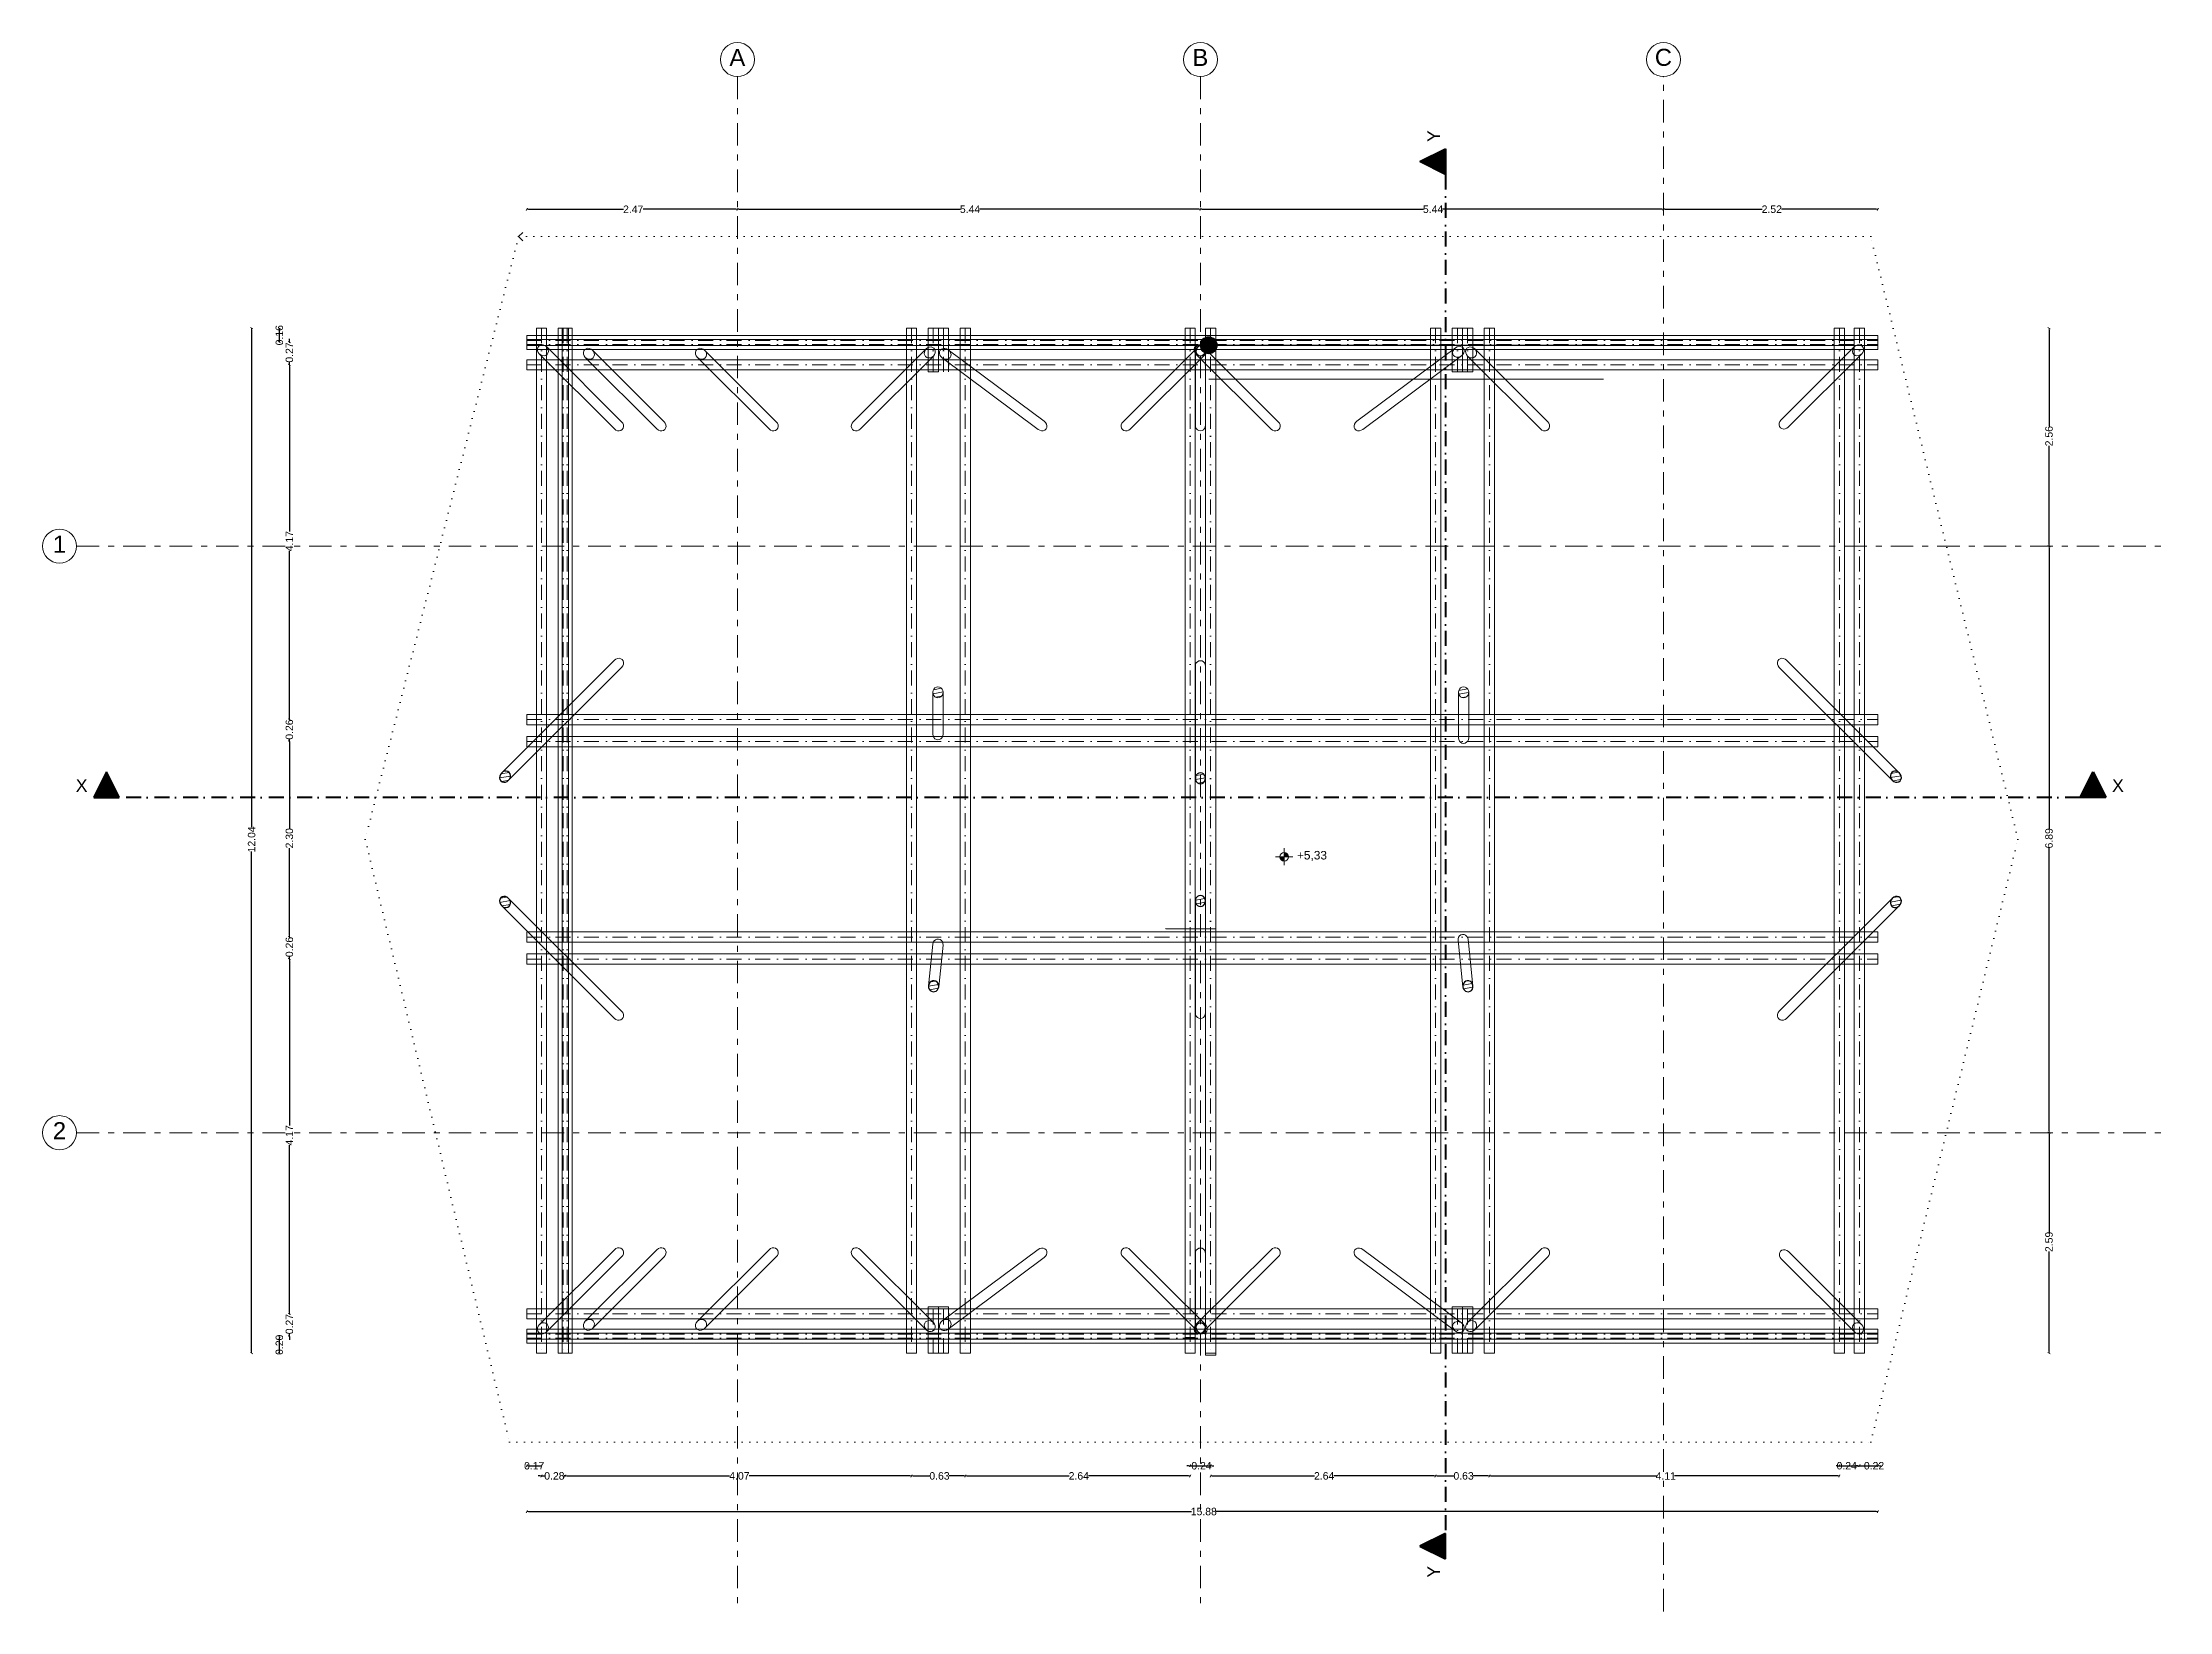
# Model space of a CAD drawing. Header units: millimetres. Extents: x -71878 to 121433, y -67383 to 83273.
# Drawn here: x 89105 to 114108, y -26518 to -8083 of the extents above; entities that cross this region are included whole.
import ezdxf

# ---------------------------------------------------------------- set-up
doc = ezdxf.new("R2010")
doc.units = ezdxf.units.MM
doc.header["$MEASUREMENT"] = 0
doc.set_wipeout_variables(frame=1)
for name, pattern in [('Dense Dotted', [88.194442, 0, -88.194442]), ('Dot & Dashed', [335.138881, 176.388884, -88.194442, 0, -70.555556]), ('Double Dashed', [546.805537, 264.583325, -105.833328, 70.555556, -105.833328]), ('Wipeout_Contour', [1000, 0, -1000])]:
    doc.linetypes.add(name, pattern=pattern)
for name, color, linetype, lineweight in [('ACOTACIONES', 7, 'Continuous', 9), ('ACOTACIONES_Pluma_Nº__1', 7, 'Continuous', 0), ('COLUMNAS_Pluma_Nº__1', 7, 'Continuous', 0), ('COLUMNAS_Pluma_Nº__6', 255, 'Continuous', 0), ('COLUMNAS_Pluma_Nº__81', 7, 'Continuous', 30), ('CORTES_Pluma_Nº__1', 7, 'Continuous', 0), ('CORTES_Pluma_Nº__101', 7, 'Continuous', 40), ('CORTES_Pluma_Nº__121', 7, 'Continuous', 50), ('EJES_Pluma_Nº__21', 7, 'Continuous', 5), ('Losas_Pluma_Nº__1', 7, 'Continuous', 0), ('SANITARIAS_Pluma_Nº__1', 7, 'Continuous', 0), ('SANITARIAS_Pluma_Nº__61', 7, 'Continuous', 20), ('Vigas_Pluma_Nº__21', 7, 'Continuous', 5)]:
    doc.layers.add(name, color=color, linetype=linetype, lineweight=lineweight)
for name, color, linetype in [('COLUMNAS', 7, 'Continuous'), ('CORTES', 7, 'Continuous'), ('SANITARIAS', 7, 'Continuous')]:
    doc.layers.add(name, color=color, linetype=linetype)
for name, color, linetype, lineweight, true_color in [('COLUMNAS_Pluma_Nº__3', 7, 'Continuous', 0, 0x646464), ('Gradas_Pluma_Nº__2', 7, 'Continuous', 0, 0x323232), ('Vigas_Pluma_Nº__24', 7, 'Continuous', 5, 0x969696)]:
    doc.layers.add(name, color=color, linetype=linetype, lineweight=lineweight, true_color=true_color)
doc.styles.add('Estilo_Generado_1', font='swiss.ttf')
doc.styles.add('Estilo_Generado_2', font='Arial.ttf')
doc.styles.add('Estilo_Generado_3', font='swissb.ttf')
doc.dimstyles.new('Estilo_Generado__1', dxfattribs={"dimtxt": 87.5, "dimasz": 19, "dimexe": 0.18, "dimexo": 0, "dimgap": 0.09, "dimtad": 0, "dimlfac": 0.001, "dimzin": 0, "dimdsep": 46, "dimtxsty": 'Estilo_Generado_2', "dimblk": 'ARROWHEAD_2', "dimblk1": 'ARROWHEAD_2', "dimblk2": 'ARROWHEAD_2', "dimcen": 0.09, "dimse1": 1, "dimse2": 1, "dimclrd": 7, "dimclre": 7, "dimclrt": 7, "dimadec": 0, "dimazin": 0, "dimtfac": 1, "dimtmove": 0, "dimatfit": 3, "dimfxl": 1, "dimtolj": 1, "dimtzin": 0, "dimarcsym": 0})
doc.dimstyles.new('Estilo_Generado__2', dxfattribs={"dimtxt": 87.5, "dimasz": 19, "dimexe": 0.18, "dimexo": 0, "dimgap": 0.09, "dimtad": 0, "dimlfac": 0.001, "dimzin": 0, "dimdsep": 46, "dimtxsty": 'Estilo_Generado_2', "dimblk": 'ARROWHEAD_2', "dimblk1": 'ARROWHEAD_2', "dimblk2": 'ARROWHEAD_2', "dimcen": 0.09, "dimse1": 1, "dimse2": 1, "dimclrd": 7, "dimclre": 7, "dimclrt": 7, "dimadec": 0, "dimazin": 0, "dimtfac": 1, "dimtmove": 0, "dimatfit": 3, "dimfxl": 1, "dimtolj": 1, "dimtzin": 0, "dimarcsym": 0})
pattern_1 = [(10, (67552.546, -19095.84), (-7.81417, 44.31635), [])]

msp = doc.modelspace()

# ---------------------------------------------------------------- texts
at = {"layer": 'EJES_Pluma_Nº__21', "linetype": 'Continuous', "char_height": 200, "attachment_point": 4, "style": 'Estilo_Generado_1'}
for s, insert in [('\\A1;{\\fSwis721 BT|b0|i0|c0|p34;A}', (97179.713, -8258.366)), ('\\A1;{\\fSwis721 BT|b0|i0|c0|p34;B}', (102622.734, -8258.365)), ('\\A1;{\\fSwis721 BT|b0|i0|c0|p34;C}', (108057.966, -8258.227)), ('\\A1;{\\fSwis721 BT|b0|i0|c0|p34;1}', (89226.786, -13977.419)), ('\\A1;{\\fSwis721 BT|b0|i0|c0|p34;2}', (89226.786, -20869.162))]:
    msp.add_mtext(s, dxfattribs=dict(at, insert=insert))

# ---------------------------------------------------------------- blocks, each defined once
blk = doc.blocks.new('Línea_1_4', base_point=(43045, 8733))
at = {"layer": 'SANITARIAS_Pluma_Nº__1', "linetype": 'Continuous'}
for q in [(27199, 8783), (27199, 8683)]:
    blk.add_line((27149, 8733), q, dxfattribs=at)
at = {"layer": 'SANITARIAS_Pluma_Nº__61', "linetype": 'Dense Dotted'}
blk.add_line((43045, 8733), (27149, 8733), dxfattribs=at)
blk = doc.blocks.new('ARROWHEAD_2')
at = {"color": 0, "linetype": 'Continuous', "lineweight": 0}
for p, q in [((0, 0), (-1, 0)), ((-0.4, -0.7), (0.4, 0.7))]:
    blk.add_line(p, q, dxfattribs=at)
blk = doc.blocks.new('*D623')
at = {"layer": 'ACOTACIONES', "color": 7, "linetype": 'Continuous', "lineweight": -2, "transparency": 16777216}
for p, q in [((91563, -11459), (91563, -17302)), ((91563, -23465), (91563, -17589))]:
    blk.add_line(p, q, dxfattribs=at)
at = {"layer": 'Defpoints', "color": 0, "linetype": 'Continuous', "transparency": 16777216}
for p in [(91563, -11440), (94911, -11440), (94911, -23484)]:
    blk.add_point(p, dxfattribs=at)
at = {"layer": 'ACOTACIONES', "color": 7, "linetype": 'Continuous', "lineweight": -2, "transparency": 16777216, "xscale": 19, "yscale": 19, "zscale": 19}
for p, rotation in [((91563, -11440), 90), ((91563, -23484), 270)]:
    blk.add_blockref('ARROWHEAD_2', p, dxfattribs=dict(at, rotation=rotation))
at = {"layer": 'ACOTACIONES', "color": 7, "linetype": 'Continuous', "transparency": 16777216, "insert": (91563, -17446), "char_height": 87.5, "attachment_point": 5, "rotation": 90, "style": 'Estilo_Generado_2'}
blk.add_mtext('\\A1;12.04', dxfattribs=at)
blk = doc.blocks.new('*D624')
at = {"layer": 'ACOTACIONES', "color": 7, "linetype": 'Continuous', "lineweight": -2, "transparency": 16777216}
for p, q in [((92007, -23002), (92007, -22983)), ((92007, -23021), (92007, -23029)), ((92007, -23288), (92007, -23255)), ((92007, -23307), (92007, -23326))]:
    blk.add_line(p, q, dxfattribs=at)
at = {"layer": 'Defpoints', "color": 0, "linetype": 'Continuous', "transparency": 16777216}
for p in [(92007, -23021), (94799, -23021), (94799, -23288)]:
    blk.add_point(p, dxfattribs=at)
at = {"layer": 'ACOTACIONES', "color": 7, "linetype": 'Continuous', "lineweight": -2, "transparency": 16777216, "xscale": 19, "yscale": 19, "zscale": 19}
for p, rotation in [((92007, -23021), 270), ((92007, -23288), 90)]:
    blk.add_blockref('ARROWHEAD_2', p, dxfattribs=dict(at, rotation=rotation))
at = {"layer": 'ACOTACIONES', "color": 7, "linetype": 'Continuous', "transparency": 16777216, "insert": (92007, -23142), "char_height": 87.5, "attachment_point": 5, "rotation": 90, "style": 'Estilo_Generado_2'}
blk.add_mtext('\\A1;0.27', dxfattribs=at)
blk = doc.blocks.new('*D625')
at = {"layer": 'ACOTACIONES', "color": 7, "linetype": 'Continuous', "lineweight": -2, "transparency": 16777216}
for p, q in [((92007, -18871), (92007, -20809)), ((92007, -23002), (92007, -21040))]:
    blk.add_line(p, q, dxfattribs=at)
at = {"layer": 'Defpoints', "color": 0, "linetype": 'Continuous', "transparency": 16777216}
for p in [(92007, -18852), (94799, -18852), (94799, -23021)]:
    blk.add_point(p, dxfattribs=at)
at = {"layer": 'ACOTACIONES', "color": 7, "linetype": 'Continuous', "lineweight": -2, "transparency": 16777216, "xscale": 19, "yscale": 19, "zscale": 19}
for p, rotation in [((92007, -18852), 90), ((92007, -23021), 270)]:
    blk.add_blockref('ARROWHEAD_2', p, dxfattribs=dict(at, rotation=rotation))
at = {"layer": 'ACOTACIONES', "color": 7, "linetype": 'Continuous', "transparency": 16777216, "insert": (92007, -20924), "char_height": 87.5, "attachment_point": 5, "rotation": 90, "style": 'Estilo_Generado_2'}
blk.add_mtext('\\A1;4.17', dxfattribs=at)
blk = doc.blocks.new('*D626')
at = {"layer": 'ACOTACIONES', "color": 7, "linetype": 'Continuous', "lineweight": -2, "transparency": 16777216}
for p, q in [((92007, -18575), (92007, -18556)), ((92007, -18594), (92007, -18598)), ((92007, -18852), (92007, -18824)), ((92007, -18871), (92007, -18890))]:
    blk.add_line(p, q, dxfattribs=at)
at = {"layer": 'Defpoints', "color": 0, "linetype": 'Continuous', "transparency": 16777216}
for p in [(92007, -18594), (94799, -18594), (94799, -18852)]:
    blk.add_point(p, dxfattribs=at)
at = {"layer": 'ACOTACIONES', "color": 7, "linetype": 'Continuous', "lineweight": -2, "transparency": 16777216, "xscale": 19, "yscale": 19, "zscale": 19}
for p, rotation in [((92007, -18594), 270), ((92007, -18852), 90)]:
    blk.add_blockref('ARROWHEAD_2', p, dxfattribs=dict(at, rotation=rotation))
at = {"layer": 'ACOTACIONES', "color": 7, "linetype": 'Continuous', "transparency": 16777216, "insert": (92007, -18711), "char_height": 87.5, "attachment_point": 5, "rotation": 90, "style": 'Estilo_Generado_2'}
blk.add_mtext('\\A1;0.26', dxfattribs=at)
blk = doc.blocks.new('*D627')
at = {"layer": 'ACOTACIONES', "color": 7, "linetype": 'Continuous', "lineweight": -2, "transparency": 16777216}
for p, q in [((92007, -16316), (92007, -17319)), ((92007, -18575), (92007, -17548))]:
    blk.add_line(p, q, dxfattribs=at)
at = {"layer": 'Defpoints', "color": 0, "linetype": 'Continuous', "transparency": 16777216}
for p in [(92007, -16297), (94799, -16297), (94799, -18594)]:
    blk.add_point(p, dxfattribs=at)
at = {"layer": 'ACOTACIONES', "color": 7, "linetype": 'Continuous', "lineweight": -2, "transparency": 16777216, "xscale": 19, "yscale": 19, "zscale": 19}
for p, rotation in [((92007, -16297), 90), ((92007, -18594), 270)]:
    blk.add_blockref('ARROWHEAD_2', p, dxfattribs=dict(at, rotation=rotation))
at = {"layer": 'ACOTACIONES', "color": 7, "linetype": 'Continuous', "transparency": 16777216, "insert": (92007, -17433), "char_height": 87.5, "attachment_point": 5, "rotation": 90, "style": 'Estilo_Generado_2'}
blk.add_mtext('\\A1;2.30', dxfattribs=at)
blk = doc.blocks.new('*D628')
at = {"layer": 'ACOTACIONES', "color": 7, "linetype": 'Continuous', "lineweight": -2, "transparency": 16777216}
for p, q in [((92007, -16020), (92007, -16001)), ((92007, -16039), (92007, -16043)), ((92007, -16297), (92007, -16268)), ((92007, -16316), (92007, -16335))]:
    blk.add_line(p, q, dxfattribs=at)
at = {"layer": 'Defpoints', "color": 0, "linetype": 'Continuous', "transparency": 16777216}
for p in [(92007, -16039), (94799, -16039), (94799, -16297)]:
    blk.add_point(p, dxfattribs=at)
at = {"layer": 'ACOTACIONES', "color": 7, "linetype": 'Continuous', "lineweight": -2, "transparency": 16777216, "xscale": 19, "yscale": 19, "zscale": 19}
for p, rotation in [((92007, -16039), 270), ((92007, -16297), 90)]:
    blk.add_blockref('ARROWHEAD_2', p, dxfattribs=dict(at, rotation=rotation))
at = {"layer": 'ACOTACIONES', "color": 7, "linetype": 'Continuous', "transparency": 16777216, "insert": (92007, -16156), "char_height": 87.5, "attachment_point": 5, "rotation": 90, "style": 'Estilo_Generado_2'}
blk.add_mtext('\\A1;0.26', dxfattribs=at)
blk = doc.blocks.new('*D629')
at = {"layer": 'ACOTACIONES', "color": 7, "linetype": 'Continuous', "lineweight": -2, "transparency": 16777216}
for p, q in [((92007, -11889), (92007, -13827)), ((92007, -16020), (92007, -14057))]:
    blk.add_line(p, q, dxfattribs=at)
at = {"layer": 'Defpoints', "color": 0, "linetype": 'Continuous', "transparency": 16777216}
for p in [(92007, -11870), (94799, -11870), (94799, -16039)]:
    blk.add_point(p, dxfattribs=at)
at = {"layer": 'ACOTACIONES', "color": 7, "linetype": 'Continuous', "lineweight": -2, "transparency": 16777216, "xscale": 19, "yscale": 19, "zscale": 19}
for p, rotation in [((92007, -11870), 90), ((92007, -16039), 270)]:
    blk.add_blockref('ARROWHEAD_2', p, dxfattribs=dict(at, rotation=rotation))
at = {"layer": 'ACOTACIONES', "color": 7, "linetype": 'Continuous', "transparency": 16777216, "insert": (92007, -13942), "char_height": 87.5, "attachment_point": 5, "rotation": 90, "style": 'Estilo_Generado_2'}
blk.add_mtext('\\A1;4.17', dxfattribs=at)
blk = doc.blocks.new('*D630')
at = {"layer": 'ACOTACIONES', "color": 7, "linetype": 'Continuous', "lineweight": -2, "transparency": 16777216}
for p, q in [((92007, -11585), (92007, -11566)), ((92007, -11604), (92007, -11612)), ((92007, -11870), (92007, -11838)), ((92007, -11889), (92007, -11908))]:
    blk.add_line(p, q, dxfattribs=at)
at = {"layer": 'Defpoints', "color": 0, "linetype": 'Continuous', "transparency": 16777216}
for p in [(92007, -11604), (94799, -11604), (94799, -11870)]:
    blk.add_point(p, dxfattribs=at)
at = {"layer": 'ACOTACIONES', "color": 7, "linetype": 'Continuous', "lineweight": -2, "transparency": 16777216, "xscale": 19, "yscale": 19, "zscale": 19}
for p, rotation in [((92007, -11604), 270), ((92007, -11870), 90)]:
    blk.add_blockref('ARROWHEAD_2', p, dxfattribs=dict(at, rotation=rotation))
at = {"layer": 'ACOTACIONES', "color": 7, "linetype": 'Continuous', "transparency": 16777216, "insert": (92007, -11725), "char_height": 87.5, "attachment_point": 5, "rotation": 90, "style": 'Estilo_Generado_2'}
blk.add_mtext('\\A1;0.27', dxfattribs=at)
blk = doc.blocks.new('*D631')
at = {"layer": 'ACOTACIONES', "color": 7, "linetype": 'Continuous', "lineweight": -2, "transparency": 16777216}
blk.add_line((91889, -23465), (91889, -23305), dxfattribs=at)
at = {"layer": 'Defpoints', "color": 0, "linetype": 'Continuous', "transparency": 16777216}
for p in [(91889, -23286), (94799, -23286), (94911, -23484)]:
    blk.add_point(p, dxfattribs=at)
at = {"layer": 'ACOTACIONES', "color": 7, "linetype": 'Continuous', "lineweight": -2, "transparency": 16777216, "xscale": 19, "yscale": 19, "zscale": 19}
for p, rotation in [((91889, -23286), 90), ((91889, -23484), 270)]:
    blk.add_blockref('ARROWHEAD_2', p, dxfattribs=dict(at, rotation=rotation))
at = {"layer": 'ACOTACIONES', "color": 7, "linetype": 'Continuous', "transparency": 16777216, "insert": (91889, -23385), "char_height": 87.5, "attachment_point": 5, "rotation": 90, "style": 'Estilo_Generado_2'}
blk.add_mtext('\\A1;0.20', dxfattribs=at)
blk = doc.blocks.new('*D632')
at = {"layer": 'ACOTACIONES', "color": 7, "linetype": 'Continuous', "lineweight": -2, "transparency": 16777216}
blk.add_line((91889, -11585), (91889, -11459), dxfattribs=at)
at = {"layer": 'Defpoints', "color": 0, "linetype": 'Continuous', "transparency": 16777216}
for p in [(91889, -11440), (94911, -11440), (92007, -11604)]:
    blk.add_point(p, dxfattribs=at)
at = {"layer": 'ACOTACIONES', "color": 7, "linetype": 'Continuous', "lineweight": -2, "transparency": 16777216, "xscale": 19, "yscale": 19, "zscale": 19}
for p, rotation in [((91889, -11440), 90), ((91889, -11604), 270)]:
    blk.add_blockref('ARROWHEAD_2', p, dxfattribs=dict(at, rotation=rotation))
at = {"layer": 'ACOTACIONES', "color": 7, "linetype": 'Continuous', "transparency": 16777216, "insert": (91889, -11522), "char_height": 87.5, "attachment_point": 5, "rotation": 90, "style": 'Estilo_Generado_2'}
blk.add_mtext('\\A1;0.16', dxfattribs=at)
blk = doc.blocks.new('*D633')
at = {"layer": 'ACOTACIONES', "color": 7, "linetype": 'Continuous', "lineweight": -2, "transparency": 16777216}
blk.add_line((94818, -24807), (94952, -24807), dxfattribs=at)
at = {"layer": 'Defpoints', "color": 0, "linetype": 'Continuous', "transparency": 16777216}
for p in [(94799, -23367), (94971, -23484), (94971, -24807)]:
    blk.add_point(p, dxfattribs=at)
at = {"layer": 'ACOTACIONES', "color": 7, "linetype": 'Continuous', "lineweight": -2, "transparency": 16777216, "xscale": 19, "yscale": 19, "zscale": 19, "rotation": 180}
blk.add_blockref('ARROWHEAD_2', (94799, -24807), dxfattribs=at)
at = {"layer": 'ACOTACIONES', "color": 7, "linetype": 'Continuous', "lineweight": -2, "transparency": 16777216, "xscale": 19, "yscale": 19, "zscale": 19}
blk.add_blockref('ARROWHEAD_2', (94971, -24807), dxfattribs=at)
at = {"layer": 'ACOTACIONES', "color": 7, "linetype": 'Continuous', "transparency": 16777216, "insert": (94885, -24807), "char_height": 87.5, "attachment_point": 5, "style": 'Estilo_Generado_2'}
blk.add_mtext('\\A1;0.17', dxfattribs=at)
blk = doc.blocks.new('*D634')
at = {"layer": 'ACOTACIONES', "color": 7, "linetype": 'Continuous', "lineweight": -2, "transparency": 16777216}
for p, q in [((94952, -24926), (94933, -24926)), ((94971, -24926), (95009, -24926)), ((95248, -24926), (95235, -24926)), ((95267, -24926), (95286, -24926))]:
    blk.add_line(p, q, dxfattribs=at)
at = {"layer": 'Defpoints', "color": 0, "linetype": 'Continuous', "transparency": 16777216}
for p in [(94971, -23484), (95248, -23484), (95248, -24926)]:
    blk.add_point(p, dxfattribs=at)
at = {"layer": 'ACOTACIONES', "color": 7, "linetype": 'Continuous', "lineweight": -2, "transparency": 16777216, "xscale": 19, "yscale": 19, "zscale": 19}
blk.add_blockref('ARROWHEAD_2', (94971, -24926), dxfattribs=at)
at = {"layer": 'ACOTACIONES', "color": 7, "linetype": 'Continuous', "lineweight": -2, "transparency": 16777216, "xscale": 19, "yscale": 19, "zscale": 19, "rotation": 180}
blk.add_blockref('ARROWHEAD_2', (95248, -24926), dxfattribs=at)
at = {"layer": 'ACOTACIONES', "color": 7, "linetype": 'Continuous', "transparency": 16777216, "insert": (95122, -24926), "char_height": 87.5, "attachment_point": 5, "style": 'Estilo_Generado_2'}
blk.add_mtext('\\A1;0.28', dxfattribs=at)
blk = doc.blocks.new('*D635')
at = {"layer": 'ACOTACIONES', "color": 7, "linetype": 'Continuous', "lineweight": -2, "transparency": 16777216}
for p, q in [((95267, -24926), (97181, -24926)), ((99301, -24926), (97412, -24926))]:
    blk.add_line(p, q, dxfattribs=at)
at = {"layer": 'Defpoints', "color": 0, "linetype": 'Continuous', "transparency": 16777216}
for p in [(95248, -23484), (99320, -23484), (99320, -24926)]:
    blk.add_point(p, dxfattribs=at)
at = {"layer": 'ACOTACIONES', "color": 7, "linetype": 'Continuous', "lineweight": -2, "transparency": 16777216, "xscale": 19, "yscale": 19, "zscale": 19, "rotation": 180}
blk.add_blockref('ARROWHEAD_2', (95248, -24926), dxfattribs=at)
at = {"layer": 'ACOTACIONES', "color": 7, "linetype": 'Continuous', "lineweight": -2, "transparency": 16777216, "xscale": 19, "yscale": 19, "zscale": 19}
blk.add_blockref('ARROWHEAD_2', (99320, -24926), dxfattribs=at)
at = {"layer": 'ACOTACIONES', "color": 7, "linetype": 'Continuous', "transparency": 16777216, "insert": (97297, -24926), "char_height": 87.5, "attachment_point": 5, "style": 'Estilo_Generado_2'}
blk.add_mtext('\\A1;4.07', dxfattribs=at)
blk = doc.blocks.new('*D636')
at = {"layer": 'ACOTACIONES', "color": 7, "linetype": 'Continuous', "lineweight": -2, "transparency": 16777216}
for p, q in [((99339, -24926), (99536, -24926)), ((99934, -24926), (99762, -24926))]:
    blk.add_line(p, q, dxfattribs=at)
at = {"layer": 'Defpoints', "color": 0, "linetype": 'Continuous', "transparency": 16777216}
for p in [(99320, -23484), (99953, -23484), (99953, -24926)]:
    blk.add_point(p, dxfattribs=at)
at = {"layer": 'ACOTACIONES', "color": 7, "linetype": 'Continuous', "lineweight": -2, "transparency": 16777216, "xscale": 19, "yscale": 19, "zscale": 19, "rotation": 180}
blk.add_blockref('ARROWHEAD_2', (99320, -24926), dxfattribs=at)
at = {"layer": 'ACOTACIONES', "color": 7, "linetype": 'Continuous', "lineweight": -2, "transparency": 16777216, "xscale": 19, "yscale": 19, "zscale": 19}
blk.add_blockref('ARROWHEAD_2', (99953, -24926), dxfattribs=at)
at = {"layer": 'ACOTACIONES', "color": 7, "linetype": 'Continuous', "transparency": 16777216, "insert": (99649, -24926), "char_height": 87.5, "attachment_point": 5, "style": 'Estilo_Generado_2'}
blk.add_mtext('\\A1;0.63', dxfattribs=at)
blk = doc.blocks.new('*D637')
at = {"layer": 'ACOTACIONES', "color": 7, "linetype": 'Continuous', "lineweight": -2, "transparency": 16777216}
for p, q in [((99972, -24926), (101172, -24926)), ((102577, -24926), (101402, -24926))]:
    blk.add_line(p, q, dxfattribs=at)
at = {"layer": 'Defpoints', "color": 0, "linetype": 'Continuous', "transparency": 16777216}
for p in [(99953, -23484), (102596, -23484), (102596, -24926)]:
    blk.add_point(p, dxfattribs=at)
at = {"layer": 'ACOTACIONES', "color": 7, "linetype": 'Continuous', "lineweight": -2, "transparency": 16777216, "xscale": 19, "yscale": 19, "zscale": 19, "rotation": 180}
blk.add_blockref('ARROWHEAD_2', (99953, -24926), dxfattribs=at)
at = {"layer": 'ACOTACIONES', "color": 7, "linetype": 'Continuous', "lineweight": -2, "transparency": 16777216, "xscale": 19, "yscale": 19, "zscale": 19}
blk.add_blockref('ARROWHEAD_2', (102596, -24926), dxfattribs=at)
at = {"layer": 'ACOTACIONES', "color": 7, "linetype": 'Continuous', "transparency": 16777216, "insert": (101287, -24926), "char_height": 87.5, "attachment_point": 5, "style": 'Estilo_Generado_2'}
blk.add_mtext('\\A1;2.64', dxfattribs=at)
blk = doc.blocks.new('*D638')
at = {"layer": 'ACOTACIONES', "color": 7, "linetype": 'Continuous', "lineweight": -2, "transparency": 16777216}
for p, q in [((102577, -24807), (102558, -24807)), ((102596, -24807), (102837, -24807)), ((102856, -24807), (102875, -24807))]:
    blk.add_line(p, q, dxfattribs=at)
at = {"layer": 'Defpoints', "color": 0, "linetype": 'Continuous', "transparency": 16777216}
for p in [(102596, -23484), (102837, -23484), (102837, -24807)]:
    blk.add_point(p, dxfattribs=at)
at = {"layer": 'ACOTACIONES', "color": 7, "linetype": 'Continuous', "lineweight": -2, "transparency": 16777216, "xscale": 19, "yscale": 19, "zscale": 19}
blk.add_blockref('ARROWHEAD_2', (102596, -24807), dxfattribs=at)
at = {"layer": 'ACOTACIONES', "color": 7, "linetype": 'Continuous', "lineweight": -2, "transparency": 16777216, "xscale": 19, "yscale": 19, "zscale": 19, "rotation": 180}
blk.add_blockref('ARROWHEAD_2', (102837, -24807), dxfattribs=at)
at = {"layer": 'ACOTACIONES', "color": 7, "linetype": 'Continuous', "transparency": 16777216, "insert": (102729, -24807), "char_height": 87.5, "attachment_point": 5, "style": 'Estilo_Generado_2'}
blk.add_mtext('\\A1;0.24', dxfattribs=at)
blk = doc.blocks.new('*D639')
at = {"layer": 'ACOTACIONES', "color": 7, "linetype": 'Continuous', "lineweight": -2, "transparency": 16777216}
for p, q in [((102856, -24926), (104057, -24926)), ((105462, -24926), (104286, -24926))]:
    blk.add_line(p, q, dxfattribs=at)
at = {"layer": 'Defpoints', "color": 0, "linetype": 'Continuous', "transparency": 16777216}
for p in [(102837, -23484), (105481, -23484), (105481, -24926)]:
    blk.add_point(p, dxfattribs=at)
at = {"layer": 'ACOTACIONES', "color": 7, "linetype": 'Continuous', "lineweight": -2, "transparency": 16777216, "xscale": 19, "yscale": 19, "zscale": 19, "rotation": 180}
blk.add_blockref('ARROWHEAD_2', (102837, -24926), dxfattribs=at)
at = {"layer": 'ACOTACIONES', "color": 7, "linetype": 'Continuous', "lineweight": -2, "transparency": 16777216, "xscale": 19, "yscale": 19, "zscale": 19}
blk.add_blockref('ARROWHEAD_2', (105481, -24926), dxfattribs=at)
at = {"layer": 'ACOTACIONES', "color": 7, "linetype": 'Continuous', "transparency": 16777216, "insert": (104171, -24926), "char_height": 87.5, "attachment_point": 5, "style": 'Estilo_Generado_2'}
blk.add_mtext('\\A1;2.64', dxfattribs=at)
blk = doc.blocks.new('*D640')
at = {"layer": 'ACOTACIONES', "color": 7, "linetype": 'Continuous', "lineweight": -2, "transparency": 16777216}
for p, q in [((105500, -24926), (105697, -24926)), ((106094, -24926), (105922, -24926))]:
    blk.add_line(p, q, dxfattribs=at)
at = {"layer": 'Defpoints', "color": 0, "linetype": 'Continuous', "transparency": 16777216}
for p in [(105481, -23484), (106113, -23484), (106113, -24926)]:
    blk.add_point(p, dxfattribs=at)
at = {"layer": 'ACOTACIONES', "color": 7, "linetype": 'Continuous', "lineweight": -2, "transparency": 16777216, "xscale": 19, "yscale": 19, "zscale": 19, "rotation": 180}
blk.add_blockref('ARROWHEAD_2', (105481, -24926), dxfattribs=at)
at = {"layer": 'ACOTACIONES', "color": 7, "linetype": 'Continuous', "lineweight": -2, "transparency": 16777216, "xscale": 19, "yscale": 19, "zscale": 19}
blk.add_blockref('ARROWHEAD_2', (106113, -24926), dxfattribs=at)
at = {"layer": 'ACOTACIONES', "color": 7, "linetype": 'Continuous', "transparency": 16777216, "insert": (105810, -24926), "char_height": 87.5, "attachment_point": 5, "style": 'Estilo_Generado_2'}
blk.add_mtext('\\A1;0.63', dxfattribs=at)
blk = doc.blocks.new('*D641')
at = {"layer": 'ACOTACIONES', "color": 7, "linetype": 'Continuous', "lineweight": -2, "transparency": 16777216}
for p, q in [((106132, -24926), (108085, -24926)), ((110208, -24926), (108289, -24926))]:
    blk.add_line(p, q, dxfattribs=at)
at = {"layer": 'Defpoints', "color": 0, "linetype": 'Continuous', "transparency": 16777216}
for p in [(106113, -23484), (110227, -23484), (110227, -24926)]:
    blk.add_point(p, dxfattribs=at)
at = {"layer": 'ACOTACIONES', "color": 7, "linetype": 'Continuous', "lineweight": -2, "transparency": 16777216, "xscale": 19, "yscale": 19, "zscale": 19, "rotation": 180}
blk.add_blockref('ARROWHEAD_2', (106113, -24926), dxfattribs=at)
at = {"layer": 'ACOTACIONES', "color": 7, "linetype": 'Continuous', "lineweight": -2, "transparency": 16777216, "xscale": 19, "yscale": 19, "zscale": 19}
blk.add_blockref('ARROWHEAD_2', (110227, -24926), dxfattribs=at)
at = {"layer": 'ACOTACIONES', "color": 7, "linetype": 'Continuous', "transparency": 16777216, "insert": (108187, -24926), "char_height": 87.5, "attachment_point": 5, "style": 'Estilo_Generado_2'}
blk.add_mtext('\\A1;4.11', dxfattribs=at)
blk = doc.blocks.new('*D642')
at = {"layer": 'ACOTACIONES', "color": 7, "linetype": 'Continuous', "lineweight": -2, "transparency": 16777216}
for p, q in [((110208, -24807), (110189, -24807)), ((110227, -24807), (110463, -24807)), ((110482, -24807), (110501, -24807))]:
    blk.add_line(p, q, dxfattribs=at)
at = {"layer": 'Defpoints', "color": 0, "linetype": 'Continuous', "transparency": 16777216}
for p in [(110227, -23484), (110463, -23484), (110463, -24807)]:
    blk.add_point(p, dxfattribs=at)
at = {"layer": 'ACOTACIONES', "color": 7, "linetype": 'Continuous', "lineweight": -2, "transparency": 16777216, "xscale": 19, "yscale": 19, "zscale": 19}
blk.add_blockref('ARROWHEAD_2', (110227, -24807), dxfattribs=at)
at = {"layer": 'ACOTACIONES', "color": 7, "linetype": 'Continuous', "lineweight": -2, "transparency": 16777216, "xscale": 19, "yscale": 19, "zscale": 19, "rotation": 180}
blk.add_blockref('ARROWHEAD_2', (110463, -24807), dxfattribs=at)
at = {"layer": 'ACOTACIONES', "color": 7, "linetype": 'Continuous', "transparency": 16777216, "insert": (110314, -24807), "char_height": 87.5, "attachment_point": 5, "style": 'Estilo_Generado_2'}
blk.add_mtext('\\A1;0.24', dxfattribs=at)
blk = doc.blocks.new('*D643')
at = {"layer": 'ACOTACIONES', "color": 7, "linetype": 'Continuous', "lineweight": -2, "transparency": 16777216}
for p, q in [((110444, -24807), (110425, -24807)), ((110463, -24807), (110680, -24807)), ((110699, -24807), (110718, -24807))]:
    blk.add_line(p, q, dxfattribs=at)
at = {"layer": 'Defpoints', "color": 0, "linetype": 'Continuous', "transparency": 16777216}
for p in [(110463, -23484), (110680, -23367), (110680, -24807)]:
    blk.add_point(p, dxfattribs=at)
at = {"layer": 'ACOTACIONES', "color": 7, "linetype": 'Continuous', "lineweight": -2, "transparency": 16777216, "xscale": 19, "yscale": 19, "zscale": 19}
blk.add_blockref('ARROWHEAD_2', (110463, -24807), dxfattribs=at)
at = {"layer": 'ACOTACIONES', "color": 7, "linetype": 'Continuous', "lineweight": -2, "transparency": 16777216, "xscale": 19, "yscale": 19, "zscale": 19, "rotation": 180}
blk.add_blockref('ARROWHEAD_2', (110680, -24807), dxfattribs=at)
at = {"layer": 'ACOTACIONES', "color": 7, "linetype": 'Continuous', "transparency": 16777216, "insert": (110635, -24807), "char_height": 87.5, "attachment_point": 5, "style": 'Estilo_Generado_2'}
blk.add_mtext('\\A1;0.22', dxfattribs=at)
blk = doc.blocks.new('*D644')
at = {"layer": 'ACOTACIONES', "color": 7, "linetype": 'Continuous', "lineweight": -2, "transparency": 16777216}
for p, q in [((94818, -25345), (102612, -25345)), ((110661, -25345), (102899, -25345))]:
    blk.add_line(p, q, dxfattribs=at)
at = {"layer": 'Defpoints', "color": 0, "linetype": 'Continuous', "transparency": 16777216}
for p in [(94799, -23367), (110680, -23367), (110680, -25345)]:
    blk.add_point(p, dxfattribs=at)
at = {"layer": 'ACOTACIONES', "color": 7, "linetype": 'Continuous', "lineweight": -2, "transparency": 16777216, "xscale": 19, "yscale": 19, "zscale": 19, "rotation": 180}
blk.add_blockref('ARROWHEAD_2', (94799, -25345), dxfattribs=at)
at = {"layer": 'ACOTACIONES', "color": 7, "linetype": 'Continuous', "lineweight": -2, "transparency": 16777216, "xscale": 19, "yscale": 19, "zscale": 19}
blk.add_blockref('ARROWHEAD_2', (110680, -25345), dxfattribs=at)
at = {"layer": 'ACOTACIONES', "color": 7, "linetype": 'Continuous', "transparency": 16777216, "insert": (102756, -25345), "char_height": 87.5, "attachment_point": 5, "style": 'Estilo_Generado_2'}
blk.add_mtext('\\A1;15.88', dxfattribs=at)
blk = doc.blocks.new('*D645')
at = {"layer": 'ACOTACIONES', "color": 7, "linetype": 'Continuous', "lineweight": -2, "transparency": 16777216}
for p, q in [((94818, -10042), (95934, -10042)), ((97255, -10042), (96164, -10042))]:
    blk.add_line(p, q, dxfattribs=at)
at = {"layer": 'Defpoints', "color": 0, "linetype": 'Continuous', "transparency": 16777216}
for p in [(97274, -10042), (94799, -11525), (97274, -11525)]:
    blk.add_point(p, dxfattribs=at)
at = {"layer": 'ACOTACIONES', "color": 7, "linetype": 'Continuous', "lineweight": -2, "transparency": 16777216, "xscale": 19, "yscale": 19, "zscale": 19, "rotation": 180}
blk.add_blockref('ARROWHEAD_2', (94799, -10042), dxfattribs=at)
at = {"layer": 'ACOTACIONES', "color": 7, "linetype": 'Continuous', "lineweight": -2, "transparency": 16777216, "xscale": 19, "yscale": 19, "zscale": 19}
blk.add_blockref('ARROWHEAD_2', (97274, -10042), dxfattribs=at)
at = {"layer": 'ACOTACIONES', "color": 7, "linetype": 'Continuous', "transparency": 16777216, "insert": (96049, -10042), "char_height": 87.5, "attachment_point": 5, "style": 'Estilo_Generado_2'}
blk.add_mtext('\\A1;2.47', dxfattribs=at)
blk = doc.blocks.new('*D646')
at = {"layer": 'ACOTACIONES', "color": 7, "linetype": 'Continuous', "lineweight": -2, "transparency": 16777216}
for p, q in [((97293, -10042), (99895, -10042)), ((102698, -10042), (100121, -10042))]:
    blk.add_line(p, q, dxfattribs=at)
at = {"layer": 'Defpoints', "color": 0, "linetype": 'Continuous', "transparency": 16777216}
for p in [(102717, -10042), (97274, -11525), (102717, -11525)]:
    blk.add_point(p, dxfattribs=at)
at = {"layer": 'ACOTACIONES', "color": 7, "linetype": 'Continuous', "lineweight": -2, "transparency": 16777216, "xscale": 19, "yscale": 19, "zscale": 19, "rotation": 180}
blk.add_blockref('ARROWHEAD_2', (97274, -10042), dxfattribs=at)
at = {"layer": 'ACOTACIONES', "color": 7, "linetype": 'Continuous', "lineweight": -2, "transparency": 16777216, "xscale": 19, "yscale": 19, "zscale": 19}
blk.add_blockref('ARROWHEAD_2', (102717, -10042), dxfattribs=at)
at = {"layer": 'ACOTACIONES', "color": 7, "linetype": 'Continuous', "transparency": 16777216, "insert": (100008, -10042), "char_height": 87.5, "attachment_point": 5, "style": 'Estilo_Generado_2'}
blk.add_mtext('\\A1;5.44', dxfattribs=at)
blk = doc.blocks.new('*D647')
at = {"layer": 'ACOTACIONES', "color": 7, "linetype": 'Continuous', "lineweight": -2, "transparency": 16777216}
for p, q in [((102736, -10042), (105338, -10042)), ((108141, -10042), (105564, -10042))]:
    blk.add_line(p, q, dxfattribs=at)
at = {"layer": 'Defpoints', "color": 0, "linetype": 'Continuous', "transparency": 16777216}
for p in [(108160, -10042), (102717, -11525), (108160, -11525)]:
    blk.add_point(p, dxfattribs=at)
at = {"layer": 'ACOTACIONES', "color": 7, "linetype": 'Continuous', "lineweight": -2, "transparency": 16777216, "xscale": 19, "yscale": 19, "zscale": 19, "rotation": 180}
blk.add_blockref('ARROWHEAD_2', (102717, -10042), dxfattribs=at)
at = {"layer": 'ACOTACIONES', "color": 7, "linetype": 'Continuous', "lineweight": -2, "transparency": 16777216, "xscale": 19, "yscale": 19, "zscale": 19}
blk.add_blockref('ARROWHEAD_2', (108160, -10042), dxfattribs=at)
at = {"layer": 'ACOTACIONES', "color": 7, "linetype": 'Continuous', "transparency": 16777216, "insert": (105451, -10042), "char_height": 87.5, "attachment_point": 5, "style": 'Estilo_Generado_2'}
blk.add_mtext('\\A1;5.44', dxfattribs=at)
blk = doc.blocks.new('*D648')
at = {"layer": 'ACOTACIONES', "color": 7, "linetype": 'Continuous', "lineweight": -2, "transparency": 16777216}
for p, q in [((108179, -10042), (109318, -10042)), ((110661, -10042), (109547, -10042))]:
    blk.add_line(p, q, dxfattribs=at)
at = {"layer": 'Defpoints', "color": 0, "linetype": 'Continuous', "transparency": 16777216}
for p in [(110680, -10042), (108160, -11525), (110680, -11525)]:
    blk.add_point(p, dxfattribs=at)
at = {"layer": 'ACOTACIONES', "color": 7, "linetype": 'Continuous', "lineweight": -2, "transparency": 16777216, "xscale": 19, "yscale": 19, "zscale": 19, "rotation": 180}
blk.add_blockref('ARROWHEAD_2', (108160, -10042), dxfattribs=at)
at = {"layer": 'ACOTACIONES', "color": 7, "linetype": 'Continuous', "lineweight": -2, "transparency": 16777216, "xscale": 19, "yscale": 19, "zscale": 19}
blk.add_blockref('ARROWHEAD_2', (110680, -10042), dxfattribs=at)
at = {"layer": 'ACOTACIONES', "color": 7, "linetype": 'Continuous', "transparency": 16777216, "insert": (109433, -10042), "char_height": 87.5, "attachment_point": 5, "style": 'Estilo_Generado_2'}
blk.add_mtext('\\A1;2.52', dxfattribs=at)
blk = doc.blocks.new('*D649')
at = {"layer": 'ACOTACIONES', "color": 7, "linetype": 'Continuous', "lineweight": -2, "transparency": 16777216}
for p, q in [((112692, -20912), (112692, -22061)), ((112692, -23465), (112692, -22290))]:
    blk.add_line(p, q, dxfattribs=at)
at = {"layer": 'Defpoints', "color": 0, "linetype": 'Continuous', "transparency": 16777216}
for p in [(110523, -20893), (112692, -20893), (110523, -23484)]:
    blk.add_point(p, dxfattribs=at)
at = {"layer": 'ACOTACIONES', "color": 7, "linetype": 'Continuous', "lineweight": -2, "transparency": 16777216, "xscale": 19, "yscale": 19, "zscale": 19}
for p, rotation in [((112692, -20893), 90), ((112692, -23484), 270)]:
    blk.add_blockref('ARROWHEAD_2', p, dxfattribs=dict(at, rotation=rotation))
at = {"layer": 'ACOTACIONES', "color": 7, "linetype": 'Continuous', "transparency": 16777216, "insert": (112692, -22176), "char_height": 87.5, "attachment_point": 5, "rotation": 90, "style": 'Estilo_Generado_2'}
blk.add_mtext('\\A1;2.59', dxfattribs=at)
blk = doc.blocks.new('*D650')
at = {"layer": 'ACOTACIONES', "color": 7, "linetype": 'Continuous', "lineweight": -2, "transparency": 16777216}
for p, q in [((112692, -14020), (112692, -17320)), ((112692, -20874), (112692, -17549))]:
    blk.add_line(p, q, dxfattribs=at)
at = {"layer": 'Defpoints', "color": 0, "linetype": 'Continuous', "transparency": 16777216}
for p in [(110523, -14001), (112692, -14001), (110523, -20893)]:
    blk.add_point(p, dxfattribs=at)
at = {"layer": 'ACOTACIONES', "color": 7, "linetype": 'Continuous', "lineweight": -2, "transparency": 16777216, "xscale": 19, "yscale": 19, "zscale": 19}
for p, rotation in [((112692, -14001), 90), ((112692, -20893), 270)]:
    blk.add_blockref('ARROWHEAD_2', p, dxfattribs=dict(at, rotation=rotation))
at = {"layer": 'ACOTACIONES', "color": 7, "linetype": 'Continuous', "transparency": 16777216, "insert": (112692, -17434), "char_height": 87.5, "attachment_point": 5, "rotation": 90, "style": 'Estilo_Generado_2'}
blk.add_mtext('\\A1;6.89', dxfattribs=at)
blk = doc.blocks.new('*D651')
at = {"layer": 'ACOTACIONES', "color": 7, "linetype": 'Continuous', "lineweight": -2, "transparency": 16777216}
for p, q in [((112692, -11459), (112692, -12593)), ((112692, -13982), (112692, -12823))]:
    blk.add_line(p, q, dxfattribs=at)
at = {"layer": 'Defpoints', "color": 0, "linetype": 'Continuous', "transparency": 16777216}
for p in [(110523, -11440), (112692, -11440), (110523, -14001)]:
    blk.add_point(p, dxfattribs=at)
at = {"layer": 'ACOTACIONES', "color": 7, "linetype": 'Continuous', "lineweight": -2, "transparency": 16777216, "xscale": 19, "yscale": 19, "zscale": 19}
for p, rotation in [((112692, -11440), 90), ((112692, -14001), 270)]:
    blk.add_blockref('ARROWHEAD_2', p, dxfattribs=dict(at, rotation=rotation))
at = {"layer": 'ACOTACIONES', "color": 7, "linetype": 'Continuous', "transparency": 16777216, "insert": (112692, -12708), "char_height": 87.5, "attachment_point": 5, "rotation": 90, "style": 'Estilo_Generado_2'}
blk.add_mtext('\\A1;2.56', dxfattribs=at)
blk = doc.blocks.new('Cota de Nivel_1_4', base_point=(36148, 1445))
at = {"layer": 'ACOTACIONES_Pluma_Nº__1', "linetype": 'Continuous'}
for points in [[(36148, 1445), (36098, 1445), (36102, 1426), (36113, 1410), (36129, 1399), (36148, 1395)], [(36148, 1445), (36198, 1445), (36195, 1464), (36184, 1480), (36168, 1491), (36148, 1495)]]:
    blk.add_hatch(color=256, dxfattribs=at).paths.add_polyline_path(points)
for p, q in [((36148, 1345), (36148, 1545)), ((36048, 1445), (36248, 1445))]:
    blk.add_line(p, q, dxfattribs=at)
blk.add_circle((36148, 1445), 50, dxfattribs=at)
at = {"layer": 'ACOTACIONES_Pluma_Nº__1', "insert": (36298, 1395), "char_height": 100, "attachment_point": 7, "style": 'Estilo_Generado_2'}
blk.add_mtext('\\A1;{\\fArial|b0|i0|c0|p34;+5,33}', dxfattribs=at)
blk = doc.blocks.new('Plano de Corte_1_4', base_point=(45657, 2143))
at = {"layer": 'CORTES', "linetype": 'Continuous', "lineweight": 0, "true_color": 0x000000}
for points in [[(22154, 2143), (22454, 2143), (22304, 2443)], [(45807, 2143), (45507, 2143), (45657, 2443)]]:
    blk.add_hatch(color=18, dxfattribs=at).paths.add_polyline_path(points)
at = {"layer": 'CORTES_Pluma_Nº__101', "linetype": 'Continuous'}
for p, q in [((22304, 2443), (22154, 2143)), ((22454, 2143), (22304, 2443)), ((45507, 2143), (45657, 2443)), ((45657, 2443), (45807, 2143)), ((22154, 2143), (22454, 2143)), ((45807, 2143), (45507, 2143))]:
    blk.add_line(p, q, dxfattribs=at)
at = {"layer": 'CORTES_Pluma_Nº__121', "linetype": 'Dot & Dashed'}
blk.add_line((45507, 2143), (22454, 2143), dxfattribs=at)
at = {"layer": 'CORTES_Pluma_Nº__1', "char_height": 150, "style": 'Estilo_Generado_3'}
for insert, attachment_point in [((21942, 2207), 7), ((46019, 2207), 9)]:
    blk.add_mtext('\\A1;{\\fSwis721 BT|b0|i0|c0|p34;X}', dxfattribs=dict(at, insert=insert, attachment_point=attachment_point))
blk = doc.blocks.new('Plano de Corte_2_4', base_point=(38043, 9614))
at = {"layer": 'CORTES', "linetype": 'Continuous', "lineweight": 0, "true_color": 0x000000}
for points in [[(38043, 9764), (38043, 9464), (37743, 9614)], [(38043, -6806), (38043, -6506), (37743, -6656)]]:
    blk.add_hatch(color=18, dxfattribs=at).paths.add_polyline_path(points)
at = {"layer": 'CORTES_Pluma_Nº__101', "linetype": 'Continuous'}
for p, q in [((37743, 9614), (38043, 9764)), ((38043, 9764), (38043, 9464)), ((38043, 9464), (37743, 9614)), ((38043, -6506), (37743, -6656)), ((37743, -6656), (38043, -6806)), ((38043, -6806), (38043, -6506))]:
    blk.add_line(p, q, dxfattribs=at)
at = {"layer": 'CORTES_Pluma_Nº__121', "linetype": 'Dot & Dashed'}
blk.add_line((38043, 9464), (38043, -6506), dxfattribs=at)
at = {"layer": 'CORTES_Pluma_Nº__1', "char_height": 150, "rotation": 90, "style": 'Estilo_Generado_3'}
for insert, attachment_point in [((37979, 9983), 9), ((37979, -7026), 7)]:
    blk.add_mtext('\\A1;{\\fSwis721 BT|b0|i0|c0|p34;Y}', dxfattribs=dict(at, insert=insert, attachment_point=attachment_point))

# ---------------------------------------------------------------- dimensions: what is measured, and where the dimension line sits
at = {"layer": 'ACOTACIONES', "linetype": 'Continuous'}
for base, p1, p2, picture, middle in [((97273.877, -10041.777), (94799.453, -11524.85), (97273.877, -11524.85), '*D645', (96049.001, -10041.777)), ((102716.898, -10041.777), (97273.877, -11524.85), (102716.898, -11524.85), '*D646', (100007.724, -10041.777)), ((108159.919, -10041.777), (102716.898, -11524.85), (108159.919, -11524.85), '*D647', (105450.745, -10041.777)), ((110680.497, -10041.777), (108159.919, -11524.85), (110680.497, -11524.85), '*D648', (109432.545, -10041.777)), ((94971.199, -24807.392), (94799.453, -23367.21), (94971.199, -23483.543), '*D633', (94885.326, -24807.392)), ((110680.497, -25345.429), (94799.453, -23367.21), (110680.497, -23367.21), '*D644', (102755.828, -25345.429)), ((95248.335, -24925.517), (94971.199, -23483.543), (95248.335, -23483.543), '*D634', (95122.103, -24925.517)), ((99320.471, -24925.517), (95248.335, -23483.543), (99320.471, -23483.543), '*D635', (97296.739, -24925.517)), ((99952.639, -24925.517), (99320.471, -23483.543), (99952.639, -23483.543), '*D636', (99648.892, -24925.517)), ((102596.464, -24925.517), (99952.639, -23483.543), (102596.464, -23483.543), '*D637', (101286.888, -24925.517)), ((102836.898, -24807.392), (102596.464, -23483.543), (102836.898, -23483.543), '*D638', (102729.018, -24807.392)), ((105481.157, -24925.517), (102836.898, -23483.543), (105481.157, -23483.543), '*D639', (104171.364, -24925.517)), ((106113.325, -24925.517), (105481.157, -23483.543), (106113.325, -23483.543), '*D640', (105809.578, -24925.517)), ((110227.062, -24925.517), (106113.325, -23483.543), (110227.062, -23483.543), '*D641', (108186.983, -24925.517)), ((110462.598, -24807.392), (110227.062, -23483.543), (110462.598, -23483.543), '*D642', (110314.407, -24807.392)), ((110680.497, -24807.392), (110462.598, -23483.543), (110680.497, -23367.21), '*D643', (110635.462, -24807.392))]:
    dim = msp.add_linear_dim(base=base, p1=p1, p2=p2, dimstyle='Estilo_Generado__2', dxfattribs=at)
    dim.commit()
    dim.dimension.update_dxf_attribs({"geometry": picture, "text_midpoint": middle, "dimtype": 160})
for base, p1, p2, picture, middle in [((91562.749, -11439.601), (94911.199, -23483.543), (94911.199, -11439.601), '*D623', (91562.749, -17445.719)), ((91889.086, -11439.601), (92007.211, -11604.465), (94911.199, -11439.601), '*D632', (91889.086, -11522.033)), ((112692.376, -11439.601), (110522.598, -14000.952), (110522.598, -11439.601), '*D651', (112692.376, -12707.94)), ((92007.211, -11604.465), (94799.453, -11870.115), (94799.453, -11604.465), '*D630', (92007.211, -11724.953)), ((92007.211, -11870.115), (94799.453, -16038.663), (94799.453, -11870.115), '*D629', (92007.211, -13942.052)), ((112692.376, -14000.952), (110522.598, -20892.695), (110522.598, -14000.952), '*D650', (112692.376, -17434.487)), ((92007.211, -16038.663), (94799.453, -16297.029), (94799.453, -16038.663), '*D628', (92007.211, -16155.509)), ((92007.211, -16297.029), (94799.453, -18594.021), (94799.453, -16297.029), '*D627', (92007.211, -17433.188)), ((92007.211, -18594.021), (94799.453, -18852.387), (94799.453, -18594.021), '*D626', (92007.211, -18710.867)), ((92007.211, -18852.387), (94799.453, -23020.935), (94799.453, -18852.387), '*D625', (92007.211, -20924.325)), ((112692.376, -20892.695), (110522.598, -23483.543), (110522.598, -20892.695), '*D649', (112692.376, -22175.783)), ((92007.211, -23020.935), (94799.453, -23288.487), (94799.453, -23020.935), '*D624', (92007.211, -23142.374)), ((91889.086, -23286.274), (94911.199, -23483.543), (94799.453, -23286.274), '*D631', (91889.086, -23384.909))]:
    dim = msp.add_linear_dim(base=base, p1=p1, p2=p2, angle=90, dimstyle='Estilo_Generado__1', dxfattribs=at)
    dim.commit()
    dim.dimension.update_dxf_attribs({"geometry": picture, "text_midpoint": middle, "dimtype": 160, "text_rotation": 90})

# ---------------------------------------------------------------- hatches: boundary and pattern name
at = {"layer": 'Gradas_Pluma_Nº__2', "linetype": 'Continuous'}
msp.add_hatch(color=256, dxfattribs=at).paths.add_polyline_path([(102913.472, -11639.918, 1), (102713.472, -11639.918, 1)])

# ---------------------------------------------------------------- linework, layer by layer
at = {"layer": 'COLUMNAS_Pluma_Nº__1', "linetype": 'Continuous', "flags": 128}
for points in [[(94944.085, -11741.359), (94931.006, -11724.156), (94923.358, -11704.48), (94921.887, -11684.257), (94926.738, -11665.467), (94937.436, -11649.949), (94952.935, -11639.222), (94971.716, -11634.336), (94991.941, -11635.769), (95011.631, -11643.381), (95028.859, -11656.428), (95041.937, -11673.631), (95049.586, -11693.307), (95051.056, -11713.529), (95046.205, -11732.319), (95035.507, -11747.838), (95020.009, -11758.565), (95001.227, -11763.451), (94981.002, -11762.018), (94961.312, -11754.405)], [(95502.453, -11795.391), (95522.143, -11803.003), (95542.368, -11804.436), (95561.15, -11799.55), (95576.648, -11788.823), (95587.346, -11773.305), (95592.197, -11754.515), (95590.727, -11734.292), (95583.078, -11714.616), (95570, -11697.413), (95552.772, -11684.367), (95533.082, -11676.754), (95512.857, -11675.321), (95494.076, -11680.207), (95478.578, -11690.934), (95467.879, -11706.452), (95463.028, -11725.243), (95464.499, -11745.465), (95472.147, -11765.141), (95485.226, -11782.344)], [(96803.433, -11782.344), (96790.355, -11765.141), (96782.706, -11745.465), (96781.235, -11725.243), (96786.086, -11706.452), (96796.785, -11690.934), (96812.283, -11680.207), (96831.064, -11675.321), (96851.29, -11676.754), (96870.98, -11684.367), (96888.207, -11697.413), (96901.285, -11714.616), (96908.934, -11734.292), (96910.405, -11754.515), (96905.553, -11773.305), (96894.855, -11788.823), (96879.357, -11799.55), (96860.576, -11804.436), (96840.35, -11803.003), (96820.66, -11795.391)], [(99492.822, -11682.452), (99510.049, -11669.406), (99529.739, -11661.794), (99549.965, -11660.361), (99568.746, -11665.247), (99584.244, -11675.974), (99594.942, -11691.492), (99599.794, -11710.282), (99598.323, -11730.505), (99590.674, -11750.181), (99577.596, -11767.384), (99560.369, -11780.43), (99540.678, -11788.042), (99520.453, -11789.476), (99501.672, -11784.59), (99486.174, -11773.863), (99475.475, -11758.344), (99470.624, -11739.554), (99472.095, -11719.331), (99479.744, -11699.656)], [(99681.004, -11789.249), (99664.864, -11773.566), (99653.811, -11754.708), (99648.929, -11734.521), (99650.694, -11714.981), (99658.935, -11698), (99672.844, -11685.241), (99691.059, -11677.952), (99711.799, -11676.847), (99733.033, -11682.035), (99752.681, -11693.007), (99768.822, -11708.689), (99779.874, -11727.547), (99784.757, -11747.734), (99782.991, -11767.275), (99774.751, -11784.256), (99760.842, -11797.015), (99742.626, -11804.304), (99721.886, -11805.408), (99700.653, -11800.221)], [(102681.485, -11756.152), (102701.176, -11763.764), (102721.401, -11765.197), (102740.182, -11760.311), (102755.68, -11749.584), (102766.379, -11734.066), (102771.23, -11715.276), (102769.759, -11695.053), (102762.11, -11675.377), (102749.032, -11658.174), (102731.805, -11645.128), (102712.115, -11637.515), (102691.889, -11636.082), (102673.108, -11640.968), (102657.61, -11651.695), (102646.912, -11667.214), (102642.06, -11686.004), (102643.531, -11706.226), (102651.18, -11725.902), (102664.258, -11743.105)], [(102659.835, -11717.727), (102668.357, -11735.792), (102681.631, -11750.128), (102698.357, -11759.333), (102716.898, -11762.505), (102735.439, -11759.333), (102752.165, -11750.128), (102765.439, -11735.792), (102773.962, -11717.727), (102776.898, -11697.701), (102773.962, -11677.676), (102765.439, -11659.61), (102752.165, -11645.274), (102735.439, -11636.069), (102716.898, -11632.897), (102698.357, -11636.069), (102681.631, -11645.274), (102668.357, -11659.61), (102659.835, -11677.676), (102656.898, -11697.701)], [(102689.598, -11658.174), (102706.825, -11645.128), (102726.515, -11637.515), (102746.74, -11636.082), (102765.522, -11640.968), (102781.02, -11651.695), (102791.718, -11667.214), (102796.569, -11686.004), (102795.099, -11706.226), (102787.45, -11725.902), (102774.372, -11743.105), (102757.144, -11756.152), (102737.454, -11763.764), (102717.229, -11765.197), (102698.448, -11760.311), (102682.949, -11749.584), (102672.251, -11734.066), (102667.4, -11715.276), (102668.871, -11695.053), (102676.519, -11675.377)], [(105697.586, -11684.402), (105686.533, -11703.26), (105681.651, -11723.447), (105683.416, -11742.987), (105691.657, -11759.968), (105705.566, -11772.727), (105723.781, -11780.016), (105744.521, -11781.121), (105765.755, -11775.933), (105785.403, -11764.961), (105801.544, -11749.279), (105812.596, -11730.421), (105817.479, -11710.234), (105815.713, -11690.693), (105807.473, -11673.713), (105793.564, -11660.953), (105775.348, -11653.665), (105754.608, -11652.56), (105733.375, -11657.748), (105713.726, -11668.72)], [(105873.428, -11780.43), (105893.118, -11788.042), (105913.343, -11789.476), (105932.124, -11784.59), (105947.623, -11773.863), (105958.321, -11758.344), (105963.172, -11739.554), (105961.702, -11719.331), (105954.053, -11699.656), (105940.975, -11682.452), (105923.747, -11669.406), (105904.057, -11661.794), (105883.832, -11660.361), (105865.051, -11665.247), (105849.552, -11675.974), (105838.854, -11691.492), (105834.003, -11710.282), (105835.473, -11730.505), (105843.122, -11750.181), (105856.2, -11767.384)], [(110391.797, -11673.693), (110384.092, -11693.424), (110382.577, -11713.692), (110387.4, -11732.51), (110398.088, -11748.038), (110413.596, -11758.756), (110432.406, -11763.613), (110452.676, -11762.135), (110472.422, -11754.467), (110489.712, -11741.359), (110502.852, -11724.094), (110510.557, -11704.362), (110512.072, -11684.095), (110507.249, -11665.276), (110496.561, -11649.748), (110481.053, -11639.031), (110462.243, -11634.173), (110441.973, -11635.651), (110422.227, -11643.319), (110404.938, -11656.428)], [(95028.859, -23234.622), (95011.631, -23247.669), (94991.941, -23255.281), (94971.716, -23256.714), (94952.935, -23251.828), (94937.436, -23241.101), (94926.738, -23225.583), (94921.887, -23206.793), (94923.358, -23186.57), (94931.006, -23166.894), (94944.085, -23149.691), (94961.312, -23136.645), (94981.002, -23129.032), (95001.227, -23127.599), (95020.009, -23132.485), (95035.507, -23143.212), (95046.205, -23158.73), (95051.056, -23177.521), (95049.586, -23197.743), (95041.937, -23217.419)], [(95583.078, -23176.355), (95590.727, -23156.679), (95592.197, -23136.456), (95587.346, -23117.666), (95576.648, -23102.147), (95561.15, -23091.42), (95542.368, -23086.534), (95522.143, -23087.968), (95502.453, -23095.58), (95485.226, -23108.626), (95472.147, -23125.829), (95464.499, -23145.505), (95463.028, -23165.728), (95467.879, -23184.518), (95478.578, -23200.036), (95494.076, -23210.763), (95512.857, -23215.649), (95533.082, -23214.216), (95552.772, -23206.604), (95570, -23193.558)], [(96888.207, -23193.558), (96870.98, -23206.604), (96851.29, -23214.216), (96831.064, -23215.649), (96812.283, -23210.763), (96796.785, -23200.036), (96786.086, -23184.518), (96781.235, -23165.728), (96782.706, -23145.505), (96790.355, -23125.829), (96803.433, -23108.626), (96820.66, -23095.58), (96840.35, -23087.968), (96860.576, -23086.534), (96879.357, -23091.42), (96894.855, -23102.147), (96905.553, -23117.666), (96910.405, -23136.456), (96908.934, -23156.679), (96901.285, -23176.355)], [(99577.596, -23123.666), (99590.674, -23140.869), (99598.323, -23160.545), (99599.794, -23180.768), (99594.942, -23199.558), (99584.244, -23215.076), (99568.746, -23225.803), (99549.965, -23230.689), (99529.739, -23229.256), (99510.049, -23221.644), (99492.822, -23208.597), (99479.744, -23191.394), (99472.095, -23171.718), (99470.624, -23151.496), (99475.475, -23132.706), (99486.174, -23117.187), (99501.672, -23106.46), (99520.453, -23101.574), (99540.678, -23103.007), (99560.369, -23110.62)], [(99752.681, -23200.64), (99733.033, -23211.612), (99711.799, -23216.8), (99691.059, -23215.695), (99672.844, -23208.407), (99658.935, -23195.647), (99650.694, -23178.666), (99648.929, -23159.126), (99653.811, -23138.939), (99664.864, -23120.081), (99681.004, -23104.399), (99700.653, -23093.427), (99721.886, -23088.239), (99742.626, -23089.344), (99760.842, -23096.633), (99774.751, -23109.392), (99782.991, -23126.373), (99784.757, -23145.913), (99779.874, -23166.1), (99768.822, -23184.958)], [(102762.11, -23216.168), (102769.759, -23196.492), (102771.23, -23176.27), (102766.379, -23157.479), (102755.68, -23141.961), (102740.182, -23131.234), (102721.401, -23126.348), (102701.176, -23127.781), (102681.485, -23135.394), (102664.258, -23148.44), (102651.18, -23165.643), (102643.531, -23185.319), (102642.06, -23205.542), (102646.912, -23224.332), (102657.61, -23239.85), (102673.108, -23250.577), (102691.889, -23255.463), (102712.115, -23254.03), (102731.805, -23246.418), (102749.032, -23233.371)], [(102773.962, -23175.921), (102765.439, -23157.856), (102752.165, -23143.519), (102735.439, -23134.314), (102716.898, -23131.143), (102698.357, -23134.314), (102681.631, -23143.519), (102668.357, -23157.856), (102659.835, -23175.921), (102656.898, -23195.946), (102659.835, -23215.972), (102668.357, -23234.037), (102681.631, -23248.374), (102698.357, -23257.579), (102716.898, -23260.75), (102735.439, -23257.579), (102752.165, -23248.374), (102765.439, -23234.037), (102773.962, -23215.972), (102776.898, -23195.946)], [(102774.372, -23148.44), (102787.45, -23165.643), (102795.099, -23185.319), (102796.569, -23205.542), (102791.718, -23224.332), (102781.02, -23239.85), (102765.522, -23250.577), (102746.74, -23255.463), (102726.515, -23254.03), (102706.825, -23246.418), (102689.598, -23233.371), (102676.519, -23216.168), (102668.871, -23196.492), (102667.4, -23176.27), (102672.251, -23157.479), (102682.949, -23141.961), (102698.448, -23131.234), (102717.229, -23126.348), (102737.454, -23127.781), (102757.144, -23135.394)], [(105765.755, -23117.714), (105744.521, -23112.527), (105723.781, -23113.631), (105705.566, -23120.92), (105691.657, -23133.679), (105683.416, -23150.66), (105681.651, -23170.201), (105686.533, -23190.388), (105697.586, -23209.246), (105713.726, -23224.928), (105733.375, -23235.9), (105754.608, -23241.088), (105775.348, -23239.983), (105793.564, -23232.694), (105807.473, -23219.935), (105815.713, -23202.954), (105817.479, -23183.414), (105812.596, -23163.227), (105801.544, -23144.369), (105785.403, -23128.686)], [(105954.053, -23191.394), (105961.702, -23171.718), (105963.172, -23151.496), (105958.321, -23132.706), (105947.623, -23117.187), (105932.124, -23106.46), (105913.343, -23101.574), (105893.118, -23103.007), (105873.428, -23110.62), (105856.2, -23123.666), (105843.122, -23140.869), (105835.473, -23160.545), (105834.003, -23180.768), (105838.854, -23199.558), (105849.552, -23215.076), (105865.051, -23225.803), (105883.832, -23230.689), (105904.057, -23229.256), (105923.747, -23221.644), (105940.975, -23208.597)], [(110472.417, -23136.577), (110452.666, -23128.904), (110432.392, -23127.423), (110413.58, -23132.278), (110398.071, -23142.994), (110387.383, -23158.523), (110382.563, -23177.344), (110384.082, -23197.615), (110391.792, -23217.352), (110404.938, -23234.622), (110422.232, -23247.736), (110441.983, -23255.409), (110462.257, -23256.89), (110481.069, -23252.035), (110496.578, -23241.319), (110507.266, -23225.79), (110512.086, -23206.969), (110510.567, -23186.698), (110502.857, -23166.961), (110489.712, -23149.691)]]:
    msp.add_lwpolyline(points, close=True, dxfattribs=at)
for points in [[(94944.085, -11741.359), (95827.971, -12623.609)], [(95028.859, -11656.428), (95912.745, -12538.677)], [(96412.745, -12538.598), (95570, -11697.413)], [(96888.207, -11697.413), (97730.953, -12538.598)], [(99492.822, -11682.452), (98635.008, -12538.677)], [(99752.681, -11693.007), (100879.774, -12532.423)], [(102689.598, -11658.174), (101806.964, -12539.173)], [(102774.372, -11743.105), (101891.738, -12624.104)], [(102656.898, -12580.432), (102656.898, -11697.701)], [(103546.891, -12624.104), (102664.258, -11743.105)], [(103631.666, -12539.173), (102749.032, -11658.174)], [(102776.898, -12580.432), (102776.898, -11697.701)], [(104554.022, -12532.423), (105713.726, -11668.72)], [(106798.788, -12538.677), (105940.975, -11682.452)], [(109542.298, -12517.47), (110404.938, -11656.428)], [(109627.072, -12602.401), (110489.712, -11741.359)], [(96327.971, -12623.529), (95485.226, -11782.344)], [(96803.433, -11782.344), (97646.178, -12623.529)], [(99577.596, -11767.384), (98719.782, -12623.609)], [(99681.004, -11789.249), (100808.097, -12628.665)], [(104625.699, -12628.665), (105785.403, -11764.961)], [(106714.014, -12623.609), (105856.2, -11767.384)], [(95912.745, -12538.677), (95925.823, -12555.88), (95933.472, -12575.556), (95934.943, -12595.779), (95930.092, -12614.569), (95919.393, -12630.087), (95903.895, -12640.814), (95885.114, -12645.7), (95864.889, -12644.267), (95845.198, -12636.655), (95827.971, -12623.609)], [(96412.745, -12538.598), (96425.823, -12555.801), (96433.472, -12575.477), (96434.943, -12595.7), (96430.092, -12614.49), (96419.393, -12630.008), (96403.895, -12640.735), (96385.114, -12645.621), (96364.889, -12644.188), (96345.198, -12636.575), (96327.971, -12623.529)], [(97730.953, -12538.598), (97744.031, -12555.801), (97751.679, -12575.477), (97753.15, -12595.7), (97748.299, -12614.49), (97737.601, -12630.008), (97722.102, -12640.735), (97703.321, -12645.621), (97683.096, -12644.188), (97663.406, -12636.575), (97646.178, -12623.529)], [(98719.782, -12623.609), (98702.555, -12636.655), (98682.865, -12644.267), (98662.64, -12645.7), (98643.858, -12640.814), (98628.36, -12630.087), (98617.662, -12614.569), (98612.811, -12595.779), (98614.281, -12575.556), (98621.93, -12555.88), (98635.008, -12538.677)], [(100879.774, -12532.423), (100895.915, -12548.106), (100906.967, -12566.964), (100911.85, -12587.151), (100910.084, -12606.691), (100901.844, -12623.672), (100887.935, -12636.431), (100869.719, -12643.72), (100848.979, -12644.824), (100827.746, -12639.637), (100808.097, -12628.665)], [(101891.738, -12624.104), (101874.511, -12637.15), (101854.821, -12644.763), (101834.596, -12646.196), (101815.814, -12641.31), (101800.316, -12630.583), (101789.618, -12615.065), (101784.767, -12596.274), (101786.237, -12576.052), (101793.886, -12556.376), (101806.964, -12539.173)], [(102776.898, -12580.432), (102773.962, -12600.458), (102765.439, -12618.523), (102752.165, -12632.86), (102735.439, -12642.065), (102716.898, -12645.236), (102698.357, -12642.065), (102681.631, -12632.86), (102668.357, -12618.523), (102659.835, -12600.458), (102656.898, -12580.432)], [(103631.666, -12539.173), (103644.744, -12556.376), (103652.392, -12576.052), (103653.863, -12596.274), (103649.012, -12615.065), (103638.314, -12630.583), (103622.815, -12641.31), (103604.034, -12646.196), (103583.809, -12644.763), (103564.119, -12637.15), (103546.891, -12624.104)], [(104625.699, -12628.665), (104606.05, -12639.637), (104584.817, -12644.824), (104564.077, -12643.72), (104545.861, -12636.431), (104531.952, -12623.672), (104523.712, -12606.691), (104521.946, -12587.151), (104526.829, -12566.964), (104537.881, -12548.106), (104554.022, -12532.423)], [(106798.788, -12538.677), (106811.866, -12555.88), (106819.515, -12575.556), (106820.986, -12595.779), (106816.134, -12614.569), (106805.436, -12630.087), (106789.938, -12640.814), (106771.157, -12645.7), (106750.931, -12644.267), (106731.241, -12636.655), (106714.014, -12623.609)], [(109627.072, -12602.401), (109609.782, -12615.509), (109590.036, -12623.178), (109569.766, -12624.655), (109550.957, -12619.798), (109535.449, -12609.08), (109524.76, -12593.553), (109519.937, -12574.734), (109521.453, -12554.467), (109529.157, -12534.735), (109542.298, -12517.47)], [(94499.935, -16666.463), (95827.971, -15340.886)], [(94584.709, -16751.394), (95912.745, -15425.817)], [(95827.971, -15340.886), (95845.198, -15327.84), (95864.889, -15320.228), (95885.114, -15318.794), (95903.895, -15323.68), (95919.393, -15334.407), (95930.092, -15349.926), (95934.943, -15368.716), (95933.472, -15388.938), (95925.823, -15408.614), (95912.745, -15425.817)], [(102656.898, -15411.707), (102659.835, -15391.703), (102668.357, -15373.657), (102681.631, -15359.335), (102698.357, -15350.14), (102716.898, -15346.972), (102735.439, -15350.14), (102752.165, -15359.335), (102765.439, -15373.657), (102773.962, -15391.703), (102776.898, -15411.707)], [(102656.898, -15411.707), (102656.898, -16728.058)], [(102776.898, -15411.707), (102776.898, -16728.058)], [(109521.051, -15425.817), (109507.973, -15408.614), (109500.324, -15388.938), (109498.853, -15368.716), (109503.704, -15349.926), (109514.403, -15334.407), (109529.901, -15323.68), (109548.682, -15318.794), (109568.908, -15320.228), (109588.598, -15327.84), (109605.825, -15340.886)], [(109521.051, -15425.817), (110849.087, -16751.394)], [(109605.825, -15340.886), (110933.861, -16666.463)], [(99571.362, -16210.139), (99571.362, -15717.748)], [(99691.362, -16210.139), (99691.362, -15717.748)], [(105749.78, -16253.023), (105749.78, -15717.748)], [(105869.78, -16253.023), (105869.78, -15717.748)], [(99571.362, -16210.139), (99574.298, -16230.281), (99582.821, -16248.452), (99596.095, -16262.872), (99612.821, -16272.131), (99631.362, -16275.321), (99649.903, -16272.131), (99666.629, -16262.872), (99679.903, -16248.452), (99688.425, -16230.281), (99691.362, -16210.139)], [(105749.78, -16253.023), (105752.717, -16273.165), (105761.239, -16291.336), (105774.513, -16305.756), (105791.239, -16315.014), (105809.78, -16318.204), (105828.321, -16315.014), (105845.048, -16305.756), (105858.321, -16291.336), (105866.844, -16273.165), (105869.78, -16253.023)], [(94499.935, -18224.587), (95827.971, -19550.164)], [(94584.709, -18139.656), (95912.745, -19465.232)], [(102656.898, -19485.842), (102656.898, -18169.491)], [(102776.898, -19485.842), (102776.898, -18169.491)], [(109521.051, -19465.232), (110849.087, -18139.656)], [(109605.825, -19550.164), (110933.861, -18224.587)], [(99571.685, -18676.053), (99520.66, -19165.792)], [(99691.039, -18688.488), (99690.205, -18668.149), (99683.612, -18649.194), (99671.903, -18633.475), (99656.227, -18622.534), (99638.116, -18617.439), (99619.344, -18618.691), (99601.749, -18626.166), (99587.052, -18639.133), (99576.693, -18656.323), (99571.685, -18676.053)], [(99691.039, -18688.488), (99640.014, -19178.228)], [(105863.903, -18622.739), (105858.895, -18603.009), (105848.535, -18585.819), (105833.839, -18572.852), (105816.243, -18565.377), (105797.471, -18564.125), (105779.361, -18569.22), (105763.684, -18580.161), (105751.976, -18595.88), (105745.382, -18614.835), (105744.549, -18635.174)], [(105744.549, -18635.174), (105801.128, -19178.228)], [(105863.903, -18622.739), (105920.482, -19165.792)], [(95912.745, -19465.232), (95925.823, -19482.436), (95933.472, -19502.111), (95934.943, -19522.334), (95930.092, -19541.124), (95919.393, -19556.643), (95903.895, -19567.37), (95885.114, -19572.256), (95864.889, -19570.822), (95845.198, -19563.21), (95827.971, -19550.164)], [(102776.898, -19485.842), (102773.962, -19505.846), (102765.439, -19523.892), (102752.165, -19538.213), (102735.439, -19547.408), (102716.898, -19550.577), (102698.357, -19547.408), (102681.631, -19538.213), (102668.357, -19523.892), (102659.835, -19505.846), (102656.898, -19485.842)], [(109605.825, -19550.164), (109588.598, -19563.21), (109568.908, -19570.822), (109548.682, -19572.256), (109529.901, -19567.37), (109514.403, -19556.643), (109503.704, -19541.124), (109498.853, -19522.334), (109500.324, -19502.111), (109507.973, -19482.436), (109521.051, -19465.232)], [(95827.971, -22267.441), (95845.198, -22254.395), (95864.889, -22246.783), (95885.114, -22245.349), (95903.895, -22250.236), (95919.393, -22260.963), (95930.092, -22276.481), (95934.943, -22295.271), (95933.472, -22315.494), (95925.823, -22335.17), (95912.745, -22352.373)], [(96327.971, -22267.441), (96345.198, -22254.395), (96364.889, -22246.783), (96385.114, -22245.349), (96403.895, -22250.236), (96419.393, -22260.963), (96430.092, -22276.481), (96434.943, -22295.271), (96433.472, -22315.494), (96425.823, -22335.17), (96412.745, -22352.373)], [(97646.178, -22267.441), (97663.406, -22254.395), (97683.096, -22246.783), (97703.321, -22245.349), (97722.102, -22250.236), (97737.601, -22260.963), (97748.299, -22276.481), (97753.15, -22295.271), (97751.679, -22315.494), (97744.031, -22335.17), (97730.953, -22352.373)], [(98635.008, -22352.373), (98621.93, -22335.17), (98614.281, -22315.494), (98612.811, -22295.271), (98617.662, -22276.481), (98628.36, -22260.963), (98643.858, -22250.236), (98662.64, -22245.349), (98682.865, -22246.783), (98702.555, -22254.395), (98719.782, -22267.441)], [(100808.097, -22264.983), (100827.746, -22254.011), (100848.979, -22248.823), (100869.719, -22249.928), (100887.935, -22257.216), (100901.844, -22269.976), (100910.084, -22286.956), (100911.85, -22306.497), (100906.967, -22326.684), (100895.915, -22345.542), (100879.774, -22361.224)], [(101806.964, -22352.373), (101793.886, -22335.17), (101786.237, -22315.494), (101784.767, -22295.271), (101789.618, -22276.481), (101800.316, -22260.963), (101815.814, -22250.236), (101834.596, -22245.349), (101854.821, -22246.783), (101874.511, -22254.395), (101891.738, -22267.441)], [(102656.898, -22313.215), (102659.835, -22293.19), (102668.357, -22275.124), (102681.631, -22260.788), (102698.357, -22251.583), (102716.898, -22248.411), (102735.439, -22251.583), (102752.165, -22260.788), (102765.439, -22275.124), (102773.962, -22293.19), (102776.898, -22313.215)], [(103546.891, -22267.441), (103564.119, -22254.395), (103583.809, -22246.783), (103604.034, -22245.349), (103622.815, -22250.236), (103638.314, -22260.963), (103649.012, -22276.481), (103653.863, -22295.271), (103652.392, -22315.494), (103644.744, -22335.17), (103631.666, -22352.373)], [(104554.022, -22361.224), (104537.881, -22345.542), (104526.829, -22326.684), (104521.946, -22306.497), (104523.712, -22286.956), (104531.952, -22269.976), (104545.861, -22257.216), (104564.077, -22249.928), (104584.817, -22248.823), (104606.05, -22254.011), (104625.699, -22264.983)], [(106714.014, -22267.441), (106731.241, -22254.395), (106750.931, -22246.783), (106771.157, -22245.349), (106789.938, -22250.236), (106805.436, -22260.963), (106816.134, -22276.481), (106820.986, -22295.271), (106819.515, -22315.494), (106811.866, -22335.17), (106798.788, -22352.373)], [(94944.085, -23149.691), (95827.971, -22267.441)], [(95028.859, -23234.622), (95912.745, -22352.373)], [(96327.971, -22267.441), (95485.226, -23108.626)], [(96412.745, -22352.373), (95570, -23193.558)], [(96803.433, -23108.626), (97646.178, -22267.441)], [(96888.207, -23193.558), (97730.953, -22352.373)], [(99492.822, -23208.597), (98635.008, -22352.373)], [(99577.596, -23123.666), (98719.782, -22267.441)], [(99681.004, -23104.399), (100808.097, -22264.983)], [(99752.681, -23200.64), (100879.774, -22361.224)], [(102689.598, -23233.371), (101806.964, -22352.373)], [(102774.372, -23148.44), (101891.738, -22267.441)], [(102656.898, -22313.215), (102656.898, -23195.946)], [(103546.891, -22267.441), (102664.258, -23148.44)], [(103631.666, -22352.373), (102749.032, -23233.371)], [(102776.898, -22313.215), (102776.898, -23195.946)], [(104554.022, -22361.224), (105713.726, -23224.928)], [(104625.699, -22264.983), (105785.403, -23128.686)], [(106714.014, -22267.441), (105856.2, -23123.666)], [(106798.788, -22352.373), (105940.975, -23208.597)], [(109544.108, -22375.387), (109530.963, -22358.117), (109523.253, -22338.38), (109521.734, -22318.109), (109526.554, -22299.288), (109537.242, -22283.759), (109552.751, -22273.043), (109571.563, -22268.188), (109591.837, -22269.669), (109611.588, -22277.342), (109628.882, -22290.456)], [(109544.108, -22375.387), (110404.938, -23234.622)], [(109628.882, -22290.456), (110489.712, -23149.691)]]:
    msp.add_lwpolyline(points, dxfattribs=at)
at = {"layer": 'EJES_Pluma_Nº__21', "linetype": 'Double Dashed'}
for p, q in [((97273.877, -8483.159), (97273.877, -8483.16)), ((97273.877, -8483.159), (97273.877, -26518.433)), ((102716.898, -8483.159), (102716.898, -8483.16)), ((108159.919, -8483.159), (108159.919, -8483.16)), ((108159.919, -26518.433), (108159.919, -8483.159)), ((89505.306, -14000.952), (114107.745, -14000.952)), ((89505.306, -20892.695), (114107.745, -20892.695))]:
    msp.add_line(p, q, dxfattribs=at)
at = {"layer": 'EJES_Pluma_Nº__21', "linetype": 'Continuous'}
for centre in [(97273.877, -8283.16), (102716.898, -8283.16), (108159.919, -8283.16), (89305.306, -14000.952), (89305.306, -20892.695)]:
    msp.add_circle(centre, 200, dxfattribs=at)
at = {"layer": 'EJES_Pluma_Nº__21', "linetype": 'Double Dashed'}
for p in [(97273.877, -8483.159), (97273.877, -8483.159), (102716.898, -8483.159), (102716.898, -8483.159), (108159.919, -8483.159), (108159.919, -8483.159)]:
    msp.add_point(p, dxfattribs=at)
at = {"layer": 'Gradas_Pluma_Nº__2', "linetype": 'Continuous'}
for p, q in [((102813.472, -11639.918), (107453.472, -11639.918)), ((102813.472, -12039.918), (107453.472, -12039.918))]:
    msp.add_line(p, q, dxfattribs=at)
msp.add_circle((102813.472, -11639.918), 100, dxfattribs=at)
at = {"layer": 'Losas_Pluma_Nº__1', "linetype": 'Continuous', "flags": 128}
msp.add_lwpolyline([(102308.123, -18494.883), (102896.898, -18497.288), (102308.123, -18497.288)], close=True, dxfattribs=at)
at = {"layer": 'SANITARIAS_Pluma_Nº__61', "linetype": 'Dense Dotted'}
for p, q in [((94701.654, -10363.335), (92898.941, -17446.205)), ((112326.227, -17446.205), (110597.423, -10363.335)), ((92898.941, -17446.205), (94593.766, -24529.074)), ((110597.423, -24529.074), (112326.227, -17446.205)), ((94593.766, -24529.074), (110597.423, -24529.074))]:
    msp.add_line(p, q, dxfattribs=at)
at = {"layer": 'Vigas_Pluma_Nº__21', "linetype": 'Continuous'}
for p, q in [((94911.199, -11439.601), (94911.199, -23483.543)), ((94911.199, -11439.601), (95031.199, -11439.601)), ((95031.199, -11439.601), (95031.199, -23483.543)), ((95167.283, -11439.601), (95167.283, -23483.543)), ((95167.283, -11439.601), (95287.283, -11439.601)), ((95212.524, -11439.601), (95212.524, -23483.543)), ((95212.524, -11439.601), (95332.524, -11439.601)), ((95287.283, -11439.601), (95287.283, -23483.543)), ((95332.524, -11439.601), (95332.524, -23483.543)), ((99260.471, -11439.601), (99260.471, -23483.543)), ((99260.471, -11439.601), (99380.471, -11439.601)), ((99380.471, -11439.601), (99380.471, -23483.543)), ((99516.555, -11439.601), (99516.555, -11951.482)), ((99516.555, -11439.601), (99636.555, -11439.601)), ((99636.555, -11439.601), (99636.555, -11951.482)), ((99636.555, -11439.601), (99636.555, -11951.482)), ((99636.555, -11439.601), (99756.555, -11439.601)), ((99756.555, -11439.601), (99756.555, -11951.482)), ((99892.639, -11439.601), (99892.639, -23483.543)), ((99892.639, -11439.601), (100012.639, -11439.601)), ((100012.639, -11439.601), (100012.639, -23483.543)), ((102536.464, -11439.601), (102656.464, -11439.601)), ((102536.464, -11440.303), (102656.464, -11440.303)), ((102776.898, -11439.601), (102896.898, -11439.601)), ((102776.898, -11440.303), (102896.898, -11440.303)), ((105421.157, -11439.601), (105421.157, -23483.543)), ((105421.157, -11439.601), (105541.157, -11439.601)), ((105541.157, -11439.601), (105541.157, -23483.543)), ((105677.241, -11439.601), (105677.241, -11951.482)), ((105677.241, -11439.601), (105797.241, -11439.601)), ((105797.241, -11439.601), (105797.241, -11951.482)), ((105797.241, -11439.601), (105917.241, -11439.601)), ((105797.241, -11439.601), (105797.241, -11951.482)), ((105917.241, -11439.601), (105917.241, -11951.482)), ((106053.325, -11439.601), (106053.325, -23483.543)), ((106053.325, -11439.601), (106173.325, -11439.601)), ((106173.325, -11439.601), (106173.325, -23483.543)), ((110167.062, -11439.601), (110167.062, -23483.543)), ((110167.062, -11439.601), (110287.062, -11439.601)), ((110287.062, -11439.601), (110287.062, -23483.543)), ((110402.598, -11439.601), (110402.598, -23483.543)), ((110402.598, -11439.601), (110522.598, -11439.601)), ((110522.598, -11439.601), (110522.598, -23483.543)), ((94799.453, -11524.85), (110680.497, -11524.85)), ((94799.453, -11644.85), (94799.453, -11524.85)), ((94799.453, -11570.733), (110680.497, -11570.733)), ((94799.453, -11690.733), (94799.453, -11570.733)), ((94799.453, -11644.85), (110680.497, -11644.85)), ((94799.453, -11690.733), (110680.497, -11690.733)), ((99636.555, -11533.766), (99636.555, -11951.482)), ((99756.555, -11533.766), (99756.555, -11951.482)), ((110680.497, -11644.85), (110680.497, -11524.85)), ((110680.497, -11690.733), (110680.497, -11570.733)), ((94799.453, -11810.115), (110680.497, -11810.115)), ((94799.453, -11930.115), (94799.453, -11810.115)), ((94799.453, -11930.115), (110680.497, -11930.115)), ((99516.555, -11951.482), (99636.555, -11951.482)), ((105677.241, -11951.482), (105797.241, -11951.482)), ((105797.241, -11951.482), (105917.241, -11951.482)), ((110680.497, -11930.115), (110680.497, -11810.115)), ((94799.453, -15978.663), (110680.497, -15978.663)), ((94799.453, -16098.663), (94799.453, -15978.663)), ((110680.497, -16098.663), (110680.497, -15978.663)), ((94799.453, -16098.663), (110680.497, -16098.663)), ((94799.453, -16237.029), (110680.497, -16237.029)), ((94799.453, -16357.029), (94799.453, -16237.029)), ((110680.497, -16357.029), (110680.497, -16237.029)), ((94799.453, -16357.029), (110680.497, -16357.029)), ((94799.453, -18534.021), (110680.497, -18534.021)), ((94799.453, -18654.021), (94799.453, -18534.021)), ((94799.453, -18654.021), (110680.497, -18654.021)), ((110680.497, -18654.021), (110680.497, -18534.021)), ((94799.453, -18792.387), (110680.497, -18792.387)), ((94799.453, -18912.387), (94799.453, -18792.387)), ((94799.453, -18912.387), (110680.497, -18912.387)), ((110680.497, -18912.387), (110680.497, -18792.387)), ((94799.453, -22960.935), (110680.497, -22960.935)), ((94799.453, -23080.935), (94799.453, -22960.935)), ((99636.555, -22939.568), (99516.555, -22939.568)), ((99516.555, -23483.543), (99516.555, -22939.568)), ((99636.555, -23483.543), (99636.555, -22939.568)), ((99756.555, -22939.568), (99636.555, -22939.568)), ((99636.555, -23483.543), (99636.555, -22939.568)), ((99756.555, -23483.543), (99756.555, -22939.568)), ((105797.241, -22939.568), (105677.241, -22939.568)), ((105677.241, -23483.543), (105677.241, -22939.568)), ((105917.241, -22939.568), (105797.241, -22939.568)), ((105797.241, -23483.543), (105797.241, -22939.568)), ((105797.241, -23483.543), (105797.241, -22939.568)), ((105917.241, -23483.543), (105917.241, -22939.568)), ((110680.497, -23080.935), (110680.497, -22960.935)), ((94799.453, -23080.935), (110680.497, -23080.935)), ((94799.453, -23200.317), (110680.497, -23200.317)), ((94799.453, -23320.317), (94799.453, -23200.317)), ((94799.453, -23247.21), (110680.497, -23247.21)), ((94799.453, -23367.21), (94799.453, -23247.21)), ((110680.497, -23320.317), (110680.497, -23200.317)), ((110680.497, -23367.21), (110680.497, -23247.21)), ((94799.453, -23320.317), (110680.497, -23320.317)), ((94799.453, -23367.21), (110680.497, -23367.21)), ((94911.199, -23483.543), (95031.199, -23483.543)), ((95167.283, -23483.543), (95287.283, -23483.543)), ((95212.524, -23483.543), (95332.524, -23483.543)), ((99260.471, -23483.543), (99380.471, -23483.543)), ((99636.555, -23483.543), (99516.555, -23483.543)), ((99756.555, -23483.543), (99636.555, -23483.543)), ((99892.639, -23483.543), (100012.639, -23483.543)), ((102536.464, -23299.398), (102656.464, -23299.398)), ((102536.464, -23483.543), (102656.464, -23483.543)), ((102776.898, -23483.543), (102896.898, -23483.543)), ((105421.157, -23483.543), (105541.157, -23483.543)), ((105797.241, -23483.543), (105677.241, -23483.543)), ((105917.241, -23483.543), (105797.241, -23483.543)), ((106053.325, -23483.543), (106173.325, -23483.543)), ((110167.062, -23483.543), (110287.062, -23483.543)), ((110402.598, -23483.543), (110522.598, -23483.543)), ((102776.898, -23505.786), (102896.898, -23505.786))]:
    msp.add_line(p, q, dxfattribs=at)
at = {"layer": 'Vigas_Pluma_Nº__24', "linetype": 'Dot & Dashed'}
for p, q in [((94971.199, -11439.601), (94971.199, -23483.543)), ((95227.283, -11439.601), (95227.283, -23483.543)), ((95272.524, -11439.601), (95272.524, -23483.543)), ((99320.471, -11439.601), (99320.471, -23483.543)), ((99576.555, -11439.601), (99576.555, -11951.482)), ((99696.555, -11439.601), (99696.555, -11951.482)), ((99952.639, -11439.601), (99952.639, -23483.543)), ((105481.157, -11439.601), (105481.157, -23483.543)), ((105737.241, -11439.601), (105737.241, -11951.482)), ((105857.241, -11439.601), (105857.241, -11951.482)), ((106113.325, -11439.601), (106113.325, -23483.543)), ((110227.062, -11439.601), (110227.062, -23483.543)), ((110462.598, -11439.601), (110462.598, -23483.543)), ((94799.453, -11584.85), (110680.497, -11584.85)), ((94799.453, -11630.733), (110680.497, -11630.733)), ((99696.555, -11533.766), (99696.555, -11951.482)), ((94799.453, -11870.115), (110680.497, -11870.115)), ((94799.453, -16038.663), (110680.497, -16038.663)), ((94799.453, -16297.029), (110680.497, -16297.029)), ((94799.453, -18594.021), (110680.497, -18594.021)), ((94799.453, -18852.387), (110680.497, -18852.387)), ((99576.555, -23483.543), (99576.555, -22939.568)), ((99696.555, -23483.543), (99696.555, -22939.568)), ((105737.241, -23483.543), (105737.241, -22939.568)), ((105857.241, -23483.543), (105857.241, -22939.568)), ((94799.453, -23020.935), (110680.497, -23020.935)), ((94799.453, -23260.317), (110680.497, -23260.317)), ((94799.453, -23307.21), (110680.497, -23307.21))]:
    msp.add_line(p, q, dxfattribs=at)

# ---------------------------------------------------------------- block references
at = {"layer": 'ACOTACIONES'}
msp.add_blockref('Cota de Nivel_1_4', (103700.945, -17650.708), dxfattribs=at)
at = {"layer": 'CORTES'}
msp.add_blockref('Plano de Corte_2_4', (105596.028, -9482.014), dxfattribs=at)
at = {"layer": 'SANITARIAS', "linetype": 'Dense Dotted'}
msp.add_blockref('Línea_1_4', (110597.423, -10363.335), dxfattribs=at)

msp.set_redraw_order([(e.dxf.handle, doc.entitydb.next_handle()) for e in msp.query("TEXT MTEXT ATTDEF DIMENSION ARC_DIMENSION")])  # texts and dimensions are drawn at this point

# ---------------------------------------------------------------- next in the draw order: wipeouts: each hides what was drawn before it
at = {"color": 254, "linetype": 'Wipeout_Contour', "lineweight": 0, "ltscale": 645124.516269}
msp.add_wipeout([(99574.298, -15737.891), (99582.821, -15756.061), (99596.095, -15770.481), (99612.821, -15779.74), (99631.362, -15782.93), (99649.903, -15779.74), (99666.629, -15770.481), (99679.903, -15756.061), (99688.425, -15737.891), (99691.362, -15717.748), (99688.425, -15697.606), (99679.903, -15679.436), (99666.629, -15665.015), (99649.903, -15655.757), (99631.362, -15652.567), (99612.821, -15655.757), (99596.095, -15665.015), (99582.821, -15679.436), (99574.298, -15697.606), (99571.362, -15717.748)], dxfattribs=at).dxf.layer = 'COLUMNAS'
at = {"color": 254, "linetype": 'Wipeout_Contour', "lineweight": 0, "ltscale": 768122.303785}
msp.add_wipeout([(105752.717, -15737.891), (105761.239, -15756.061), (105774.513, -15770.481), (105791.239, -15779.74), (105809.78, -15782.93), (105828.321, -15779.74), (105845.048, -15770.481), (105858.321, -15756.061), (105866.844, -15737.891), (105869.78, -15717.748), (105866.844, -15697.606), (105858.321, -15679.436), (105845.048, -15665.015), (105828.321, -15655.757), (105809.78, -15652.567), (105791.239, -15655.757), (105774.513, -15665.015), (105761.239, -15679.436), (105752.717, -15697.606), (105749.78, -15717.748)], dxfattribs=at).dxf.layer = 'COLUMNAS'
at = {"color": 254, "linetype": 'Wipeout_Contour', "lineweight": 0, "ltscale": 704880.191495}
msp.add_wipeout([(102773.962, -16708.054), (102765.439, -16690.008), (102752.165, -16675.687), (102735.439, -16666.492), (102716.898, -16663.323), (102698.357, -16666.492), (102681.631, -16675.687), (102668.357, -16690.008), (102659.835, -16708.054), (102656.898, -16728.058), (102659.835, -16748.062), (102668.357, -16766.108), (102681.631, -16780.429), (102698.357, -16789.624), (102716.898, -16792.793), (102735.439, -16789.624), (102752.165, -16780.429), (102765.439, -16766.108), (102773.962, -16748.062), (102776.898, -16728.058)], dxfattribs=at).dxf.layer = 'COLUMNAS'
at = {"color": 254, "linetype": 'Wipeout_Contour', "lineweight": 0, "ltscale": 540105.57166}
msp.add_wipeout([(94499.935, -18224.587), (94517.162, -18237.633), (94536.852, -18245.246), (94557.078, -18246.679), (94575.859, -18241.793), (94591.357, -18231.066), (94602.056, -18215.548), (94606.907, -18196.758), (94605.436, -18176.535), (94597.787, -18156.859), (94584.709, -18139.656), (94567.482, -18126.61), (94547.792, -18118.997), (94527.566, -18117.564), (94508.785, -18122.45), (94493.287, -18133.177), (94482.589, -18148.695), (94477.737, -18167.485), (94479.208, -18187.708), (94486.857, -18207.384)], dxfattribs=at).dxf.layer = 'COLUMNAS'
at = {"color": 254, "linetype": 'Wipeout_Contour', "lineweight": 0, "ltscale": 703531.644973}
msp.add_wipeout([(102659.835, -18189.495), (102668.357, -18207.541), (102681.631, -18221.862), (102698.357, -18231.057), (102716.898, -18234.225), (102735.439, -18231.057), (102752.165, -18221.862), (102765.439, -18207.541), (102773.962, -18189.495), (102776.898, -18169.491), (102773.962, -18149.486), (102765.439, -18131.44), (102752.165, -18117.119), (102735.439, -18107.924), (102716.898, -18104.756), (102698.357, -18107.924), (102681.631, -18117.119), (102668.357, -18131.44), (102659.835, -18149.486), (102656.898, -18169.491)], dxfattribs=at).dxf.layer = 'COLUMNAS'
at = {"color": 254, "linetype": 'Wipeout_Contour', "lineweight": 0, "ltscale": 866971.677412}
msp.add_wipeout([(110836.009, -18156.859), (110828.36, -18176.535), (110826.889, -18196.758), (110831.741, -18215.548), (110842.439, -18231.066), (110857.937, -18241.793), (110876.718, -18246.679), (110896.944, -18245.246), (110916.634, -18237.633), (110933.861, -18224.587), (110946.939, -18207.384), (110954.588, -18187.708), (110956.059, -18167.485), (110951.208, -18148.695), (110940.509, -18133.177), (110925.011, -18122.45), (110906.23, -18117.564), (110886.004, -18118.997), (110866.314, -18126.61), (110849.087, -18139.656)], dxfattribs=at).dxf.layer = 'COLUMNAS'
at = {"color": 254, "linetype": 'Wipeout_Contour', "lineweight": 0, "ltscale": 640558.318538}
msp.add_wipeout([(99639.181, -19157.889), (99632.587, -19138.934), (99620.879, -19123.215), (99605.202, -19112.274), (99587.092, -19107.179), (99568.32, -19108.431), (99550.725, -19115.906), (99536.028, -19128.873), (99525.668, -19146.063), (99520.66, -19165.792), (99521.494, -19186.131), (99528.088, -19205.086), (99539.796, -19220.805), (99555.472, -19231.746), (99573.583, -19236.841), (99592.355, -19235.589), (99609.95, -19228.114), (99624.647, -19215.147), (99635.006, -19197.957), (99640.014, -19178.228)], dxfattribs=at).dxf.layer = 'COLUMNAS'
at = {"color": 254, "linetype": 'Wipeout_Contour', "lineweight": 0, "ltscale": 766167.257982}
msp.add_wipeout([(105915.474, -19146.063), (105905.114, -19128.873), (105890.417, -19115.906), (105872.822, -19108.431), (105854.05, -19107.179), (105835.94, -19112.274), (105820.263, -19123.215), (105808.555, -19138.934), (105801.961, -19157.889), (105801.128, -19178.228), (105806.136, -19197.957), (105816.495, -19215.147), (105831.192, -19228.114), (105848.787, -19235.589), (105867.559, -19236.841), (105885.67, -19231.746), (105901.346, -19220.805), (105913.055, -19205.086), (105919.648, -19186.131), (105920.482, -19165.792)], dxfattribs=at).dxf.layer = 'COLUMNAS'

# ---------------------------------------------------------------- next in the draw order: hatches: boundary and pattern name
at = {"layer": 'COLUMNAS_Pluma_Nº__3', "linetype": 'Continuous'}
h = msp.add_hatch(dxfattribs=at)
h.set_pattern_fill('WOOD_0004', color=256, style=0, pattern_type=2)
h.set_pattern_definition(pattern_1)
h.paths.add_polyline_path([(99574.298, -15737.891), (99582.821, -15756.061), (99596.095, -15770.481), (99612.821, -15779.74), (99631.362, -15782.93), (99649.903, -15779.74), (99666.629, -15770.481), (99679.903, -15756.061), (99688.425, -15737.891), (99691.362, -15717.748), (99688.425, -15697.606), (99679.903, -15679.436), (99666.629, -15665.015), (99649.903, -15655.757), (99631.362, -15652.567), (99612.821, -15655.757), (99596.095, -15665.015), (99582.821, -15679.436), (99574.298, -15697.606), (99571.362, -15717.748)])
h = msp.add_hatch(dxfattribs=at)
h.set_pattern_fill('WOOD_0004', color=256, style=0, pattern_type=2)
h.set_pattern_definition(pattern_1)
h.paths.add_polyline_path([(105752.717, -15737.891), (105761.239, -15756.061), (105774.513, -15770.481), (105791.239, -15779.74), (105809.78, -15782.93), (105828.321, -15779.74), (105845.048, -15770.481), (105858.321, -15756.061), (105866.844, -15737.891), (105869.78, -15717.748), (105866.844, -15697.606), (105858.321, -15679.436), (105845.048, -15665.015), (105828.321, -15655.757), (105809.78, -15652.567), (105791.239, -15655.757), (105774.513, -15665.015), (105761.239, -15679.436), (105752.717, -15697.606), (105749.78, -15717.748)])
at = {"layer": 'COLUMNAS_Pluma_Nº__6', "linetype": 'Continuous'}
h = msp.add_hatch(dxfattribs=at)
h.set_pattern_fill('WOOD_0004', color=256, style=0, pattern_type=2)
h.set_pattern_definition(pattern_1)
h.paths.add_polyline_path([(102773.962, -16708.054), (102765.439, -16690.008), (102752.165, -16675.687), (102735.439, -16666.492), (102716.898, -16663.323), (102698.357, -16666.492), (102681.631, -16675.687), (102668.357, -16690.008), (102659.835, -16708.054), (102656.898, -16728.058), (102659.835, -16748.062), (102668.357, -16766.108), (102681.631, -16780.429), (102698.357, -16789.624), (102716.898, -16792.793), (102735.439, -16789.624), (102752.165, -16780.429), (102765.439, -16766.108), (102773.962, -16748.062), (102776.898, -16728.058)])
h = msp.add_hatch(dxfattribs=at)
h.set_pattern_fill('WOOD_0004', color=256, style=0, pattern_type=2)
h.set_pattern_definition(pattern_1)
h.paths.add_polyline_path([(94499.935, -18224.587), (94517.162, -18237.633), (94536.852, -18245.246), (94557.078, -18246.679), (94575.859, -18241.793), (94591.357, -18231.066), (94602.056, -18215.548), (94606.907, -18196.758), (94605.436, -18176.535), (94597.787, -18156.859), (94584.709, -18139.656), (94567.482, -18126.61), (94547.792, -18118.997), (94527.566, -18117.564), (94508.785, -18122.45), (94493.287, -18133.177), (94482.589, -18148.695), (94477.737, -18167.485), (94479.208, -18187.708), (94486.857, -18207.384)])
h = msp.add_hatch(dxfattribs=at)
h.set_pattern_fill('WOOD_0004', color=256, style=0, pattern_type=2)
h.set_pattern_definition(pattern_1)
h.paths.add_polyline_path([(102659.835, -18189.495), (102668.357, -18207.541), (102681.631, -18221.862), (102698.357, -18231.057), (102716.898, -18234.225), (102735.439, -18231.057), (102752.165, -18221.862), (102765.439, -18207.541), (102773.962, -18189.495), (102776.898, -18169.491), (102773.962, -18149.486), (102765.439, -18131.44), (102752.165, -18117.119), (102735.439, -18107.924), (102716.898, -18104.756), (102698.357, -18107.924), (102681.631, -18117.119), (102668.357, -18131.44), (102659.835, -18149.486), (102656.898, -18169.491)])
h = msp.add_hatch(dxfattribs=at)
h.set_pattern_fill('WOOD_0004', color=256, style=0, pattern_type=2)
h.set_pattern_definition(pattern_1)
h.paths.add_polyline_path([(110836.009, -18156.859), (110828.36, -18176.535), (110826.889, -18196.758), (110831.741, -18215.548), (110842.439, -18231.066), (110857.937, -18241.793), (110876.718, -18246.679), (110896.944, -18245.246), (110916.634, -18237.633), (110933.861, -18224.587), (110946.939, -18207.384), (110954.588, -18187.708), (110956.059, -18167.485), (110951.208, -18148.695), (110940.509, -18133.177), (110925.011, -18122.45), (110906.23, -18117.564), (110886.004, -18118.997), (110866.314, -18126.61), (110849.087, -18139.656)])
h = msp.add_hatch(dxfattribs=at)
h.set_pattern_fill('WOOD_0004', color=256, style=0, pattern_type=2)
h.set_pattern_definition(pattern_1)
h.paths.add_polyline_path([(99639.181, -19157.889), (99632.587, -19138.934), (99620.879, -19123.215), (99605.202, -19112.274), (99587.092, -19107.179), (99568.32, -19108.431), (99550.725, -19115.906), (99536.028, -19128.873), (99525.668, -19146.063), (99520.66, -19165.792), (99521.494, -19186.131), (99528.088, -19205.086), (99539.796, -19220.805), (99555.472, -19231.746), (99573.583, -19236.841), (99592.355, -19235.589), (99609.95, -19228.114), (99624.647, -19215.147), (99635.006, -19197.957), (99640.014, -19178.228)])
h = msp.add_hatch(dxfattribs=at)
h.set_pattern_fill('WOOD_0004', color=256, style=0, pattern_type=2)
h.set_pattern_definition(pattern_1)
h.paths.add_polyline_path([(105915.474, -19146.063), (105905.114, -19128.873), (105890.417, -19115.906), (105872.822, -19108.431), (105854.05, -19107.179), (105835.94, -19112.274), (105820.263, -19123.215), (105808.555, -19138.934), (105801.961, -19157.889), (105801.128, -19178.228), (105806.136, -19197.957), (105816.495, -19215.147), (105831.192, -19228.114), (105848.787, -19235.589), (105867.559, -19236.841), (105885.67, -19231.746), (105901.346, -19220.805), (105913.055, -19205.086), (105919.648, -19186.131), (105920.482, -19165.792)])

# ---------------------------------------------------------------- next in the draw order: linework, layer by layer
at = {"layer": 'COLUMNAS_Pluma_Nº__1', "linetype": 'Continuous', "flags": 128}
for points in [[(99612.821, -15655.757), (99596.095, -15665.015), (99582.821, -15679.436), (99574.298, -15697.606), (99571.362, -15717.748), (99574.298, -15737.891), (99582.821, -15756.061), (99596.095, -15770.481), (99612.821, -15779.74), (99631.362, -15782.93), (99649.903, -15779.74), (99666.629, -15770.481), (99679.903, -15756.061), (99688.425, -15737.891), (99691.362, -15717.748), (99688.425, -15697.606), (99679.903, -15679.436), (99666.629, -15665.015), (99649.903, -15655.757), (99631.362, -15652.567)], [(105791.239, -15655.757), (105774.513, -15665.015), (105761.239, -15679.436), (105752.717, -15697.606), (105749.78, -15717.748), (105752.717, -15737.891), (105761.239, -15756.061), (105774.513, -15770.481), (105791.239, -15779.74), (105809.78, -15782.93), (105828.321, -15779.74), (105845.048, -15770.481), (105858.321, -15756.061), (105866.844, -15737.891), (105869.78, -15717.748), (105866.844, -15697.606), (105858.321, -15679.436), (105845.048, -15665.015), (105828.321, -15655.757), (105809.78, -15652.567)]]:
    msp.add_lwpolyline(points, close=True, dxfattribs=at)
at = {"layer": 'COLUMNAS_Pluma_Nº__81', "linetype": 'Continuous', "flags": 128}
for points in [[(102716.898, -16663.323), (102698.357, -16666.492), (102681.631, -16675.687), (102668.357, -16690.008), (102659.835, -16708.054), (102656.898, -16728.058), (102659.835, -16748.062), (102668.357, -16766.108), (102681.631, -16780.429), (102698.357, -16789.624), (102716.898, -16792.793), (102735.439, -16789.624), (102752.165, -16780.429), (102765.439, -16766.108), (102773.962, -16748.062), (102776.898, -16728.058), (102773.962, -16708.054), (102765.439, -16690.008), (102752.165, -16675.687), (102735.439, -16666.492)], [(94527.566, -18117.564), (94508.785, -18122.45), (94493.287, -18133.177), (94482.589, -18148.695), (94477.737, -18167.485), (94479.208, -18187.708), (94486.857, -18207.384), (94499.935, -18224.587), (94517.162, -18237.633), (94536.852, -18245.246), (94557.078, -18246.679), (94575.859, -18241.793), (94591.357, -18231.066), (94602.056, -18215.548), (94606.907, -18196.758), (94605.436, -18176.535), (94597.787, -18156.859), (94584.709, -18139.656), (94567.482, -18126.61), (94547.792, -18118.997)], [(102698.357, -18107.924), (102681.631, -18117.119), (102668.357, -18131.44), (102659.835, -18149.486), (102656.898, -18169.491), (102659.835, -18189.495), (102668.357, -18207.541), (102681.631, -18221.862), (102698.357, -18231.057), (102716.898, -18234.225), (102735.439, -18231.057), (102752.165, -18221.862), (102765.439, -18207.541), (102773.962, -18189.495), (102776.898, -18169.491), (102773.962, -18149.486), (102765.439, -18131.44), (102752.165, -18117.119), (102735.439, -18107.924), (102716.898, -18104.756)], [(110886.004, -18118.997), (110866.314, -18126.61), (110849.087, -18139.656), (110836.009, -18156.859), (110828.36, -18176.535), (110826.889, -18196.758), (110831.741, -18215.548), (110842.439, -18231.066), (110857.937, -18241.793), (110876.718, -18246.679), (110896.944, -18245.246), (110916.634, -18237.633), (110933.861, -18224.587), (110946.939, -18207.384), (110954.588, -18187.708), (110956.059, -18167.485), (110951.208, -18148.695), (110940.509, -18133.177), (110925.011, -18122.45), (110906.23, -18117.564)], [(99587.092, -19107.179), (99568.32, -19108.431), (99550.725, -19115.906), (99536.028, -19128.873), (99525.668, -19146.063), (99520.66, -19165.792), (99521.494, -19186.131), (99528.088, -19205.086), (99539.796, -19220.805), (99555.472, -19231.746), (99573.583, -19236.841), (99592.355, -19235.589), (99609.95, -19228.114), (99624.647, -19215.147), (99635.006, -19197.957), (99640.014, -19178.228), (99639.181, -19157.889), (99632.587, -19138.934), (99620.879, -19123.215), (99605.202, -19112.274)], [(105854.05, -19107.179), (105835.94, -19112.274), (105820.263, -19123.215), (105808.555, -19138.934), (105801.961, -19157.889), (105801.128, -19178.228), (105806.136, -19197.957), (105816.495, -19215.147), (105831.192, -19228.114), (105848.787, -19235.589), (105867.559, -19236.841), (105885.67, -19231.746), (105901.346, -19220.805), (105913.055, -19205.086), (105919.648, -19186.131), (105920.482, -19165.792), (105915.474, -19146.063), (105905.114, -19128.873), (105890.417, -19115.906), (105872.822, -19108.431)]]:
    msp.add_lwpolyline(points, close=True, dxfattribs=at)
at = {"layer": 'EJES_Pluma_Nº__21', "linetype": 'Double Dashed'}
msp.add_line((102716.898, -8483.159), (102716.898, -26518.433), dxfattribs=at)
at = {"layer": 'Vigas_Pluma_Nº__21', "linetype": 'Continuous'}
for p, q in [((102536.464, -11439.601), (102536.464, -23483.543)), ((102536.464, -11440.303), (102536.464, -23299.398)), ((102656.464, -11439.601), (102656.464, -23483.543)), ((102656.464, -11440.303), (102656.464, -23299.398)), ((102776.898, -11439.601), (102776.898, -23483.543)), ((102776.898, -11440.303), (102776.898, -23505.786)), ((102896.898, -11439.601), (102896.898, -23483.543)), ((102896.898, -11440.303), (102896.898, -23505.786))]:
    msp.add_line(p, q, dxfattribs=at)
at = {"layer": 'Vigas_Pluma_Nº__24', "linetype": 'Dot & Dashed'}
for p, q in [((102596.464, -11439.601), (102596.464, -23483.543)), ((102596.464, -11440.303), (102596.464, -23299.398)), ((102836.898, -11439.601), (102836.898, -23483.543)), ((102836.898, -11440.303), (102836.898, -23505.786))]:
    msp.add_line(p, q, dxfattribs=at)

# ---------------------------------------------------------------- next in the draw order: block references
at = {"layer": 'CORTES'}
msp.add_blockref('Plano de Corte_1_4', (113209.971, -16953.281), dxfattribs=at)

# ---------------------------------------------------------------- next in the draw order: wipeouts: each hides what was drawn before it
at = {"color": 254, "linetype": 'Wipeout_Contour', "lineweight": 0, "ltscale": 541903.116369}
msp.add_wipeout([(94584.709, -16751.394), (94597.787, -16734.191), (94605.436, -16714.515), (94606.907, -16694.292), (94602.056, -16675.502), (94591.357, -16659.984), (94575.859, -16649.257), (94557.078, -16644.371), (94536.852, -16645.804), (94517.162, -16653.416), (94499.935, -16666.463), (94486.857, -16683.666), (94479.208, -16703.342), (94477.737, -16723.564), (94482.589, -16742.355), (94493.287, -16757.873), (94508.785, -16768.6), (94527.566, -16773.486), (94547.792, -16772.053), (94567.482, -16764.44)], dxfattribs=at).dxf.layer = 'COLUMNAS'
at = {"color": 254, "linetype": 'Wipeout_Contour', "lineweight": 0, "ltscale": 868092.677134}
msp.add_wipeout([(110916.634, -16653.416), (110896.944, -16645.804), (110876.718, -16644.371), (110857.937, -16649.257), (110842.439, -16659.984), (110831.741, -16675.502), (110826.889, -16694.292), (110828.36, -16714.515), (110836.009, -16734.191), (110849.087, -16751.394), (110866.314, -16764.44), (110886.004, -16772.053), (110906.23, -16773.486), (110925.011, -16768.6), (110940.509, -16757.873), (110951.208, -16742.355), (110956.059, -16723.564), (110954.588, -16703.342), (110946.939, -16683.666), (110933.861, -16666.463)], dxfattribs=at).dxf.layer = 'COLUMNAS'

# ---------------------------------------------------------------- next in the draw order: hatches: boundary and pattern name
at = {"layer": 'COLUMNAS_Pluma_Nº__6', "linetype": 'Continuous'}
h = msp.add_hatch(dxfattribs=at)
h.set_pattern_fill('WOOD_0004', color=256, style=0, pattern_type=2)
h.set_pattern_definition(pattern_1)
h.paths.add_polyline_path([(94584.709, -16751.394), (94597.787, -16734.191), (94605.436, -16714.515), (94606.907, -16694.292), (94602.056, -16675.502), (94591.357, -16659.984), (94575.859, -16649.257), (94557.078, -16644.371), (94536.852, -16645.804), (94517.162, -16653.416), (94499.935, -16666.463), (94486.857, -16683.666), (94479.208, -16703.342), (94477.737, -16723.564), (94482.589, -16742.355), (94493.287, -16757.873), (94508.785, -16768.6), (94527.566, -16773.486), (94547.792, -16772.053), (94567.482, -16764.44)])
h = msp.add_hatch(dxfattribs=at)
h.set_pattern_fill('WOOD_0004', color=256, style=0, pattern_type=2)
h.set_pattern_definition(pattern_1)
h.paths.add_polyline_path([(110916.634, -16653.416), (110896.944, -16645.804), (110876.718, -16644.371), (110857.937, -16649.257), (110842.439, -16659.984), (110831.741, -16675.502), (110826.889, -16694.292), (110828.36, -16714.515), (110836.009, -16734.191), (110849.087, -16751.394), (110866.314, -16764.44), (110886.004, -16772.053), (110906.23, -16773.486), (110925.011, -16768.6), (110940.509, -16757.873), (110951.208, -16742.355), (110956.059, -16723.564), (110954.588, -16703.342), (110946.939, -16683.666), (110933.861, -16666.463)])

# ---------------------------------------------------------------- next in the draw order: linework, layer by layer
at = {"layer": 'COLUMNAS_Pluma_Nº__81', "linetype": 'Continuous', "flags": 128}
for points in [[(94557.078, -16644.371), (94536.852, -16645.804), (94517.162, -16653.416), (94499.935, -16666.463), (94486.857, -16683.666), (94479.208, -16703.342), (94477.737, -16723.564), (94482.589, -16742.355), (94493.287, -16757.873), (94508.785, -16768.6), (94527.566, -16773.486), (94547.792, -16772.053), (94567.482, -16764.44), (94584.709, -16751.394), (94597.787, -16734.191), (94605.436, -16714.515), (94606.907, -16694.292), (94602.056, -16675.502), (94591.357, -16659.984), (94575.859, -16649.257)], [(110876.718, -16644.371), (110857.937, -16649.257), (110842.439, -16659.984), (110831.741, -16675.502), (110826.889, -16694.292), (110828.36, -16714.515), (110836.009, -16734.191), (110849.087, -16751.394), (110866.314, -16764.44), (110886.004, -16772.053), (110906.23, -16773.486), (110925.011, -16768.6), (110940.509, -16757.873), (110951.208, -16742.355), (110956.059, -16723.564), (110954.588, -16703.342), (110946.939, -16683.666), (110933.861, -16666.463), (110916.634, -16653.416), (110896.944, -16645.804)]]:
    msp.add_lwpolyline(points, close=True, dxfattribs=at)

doc.saveas('drawing.dxf')
